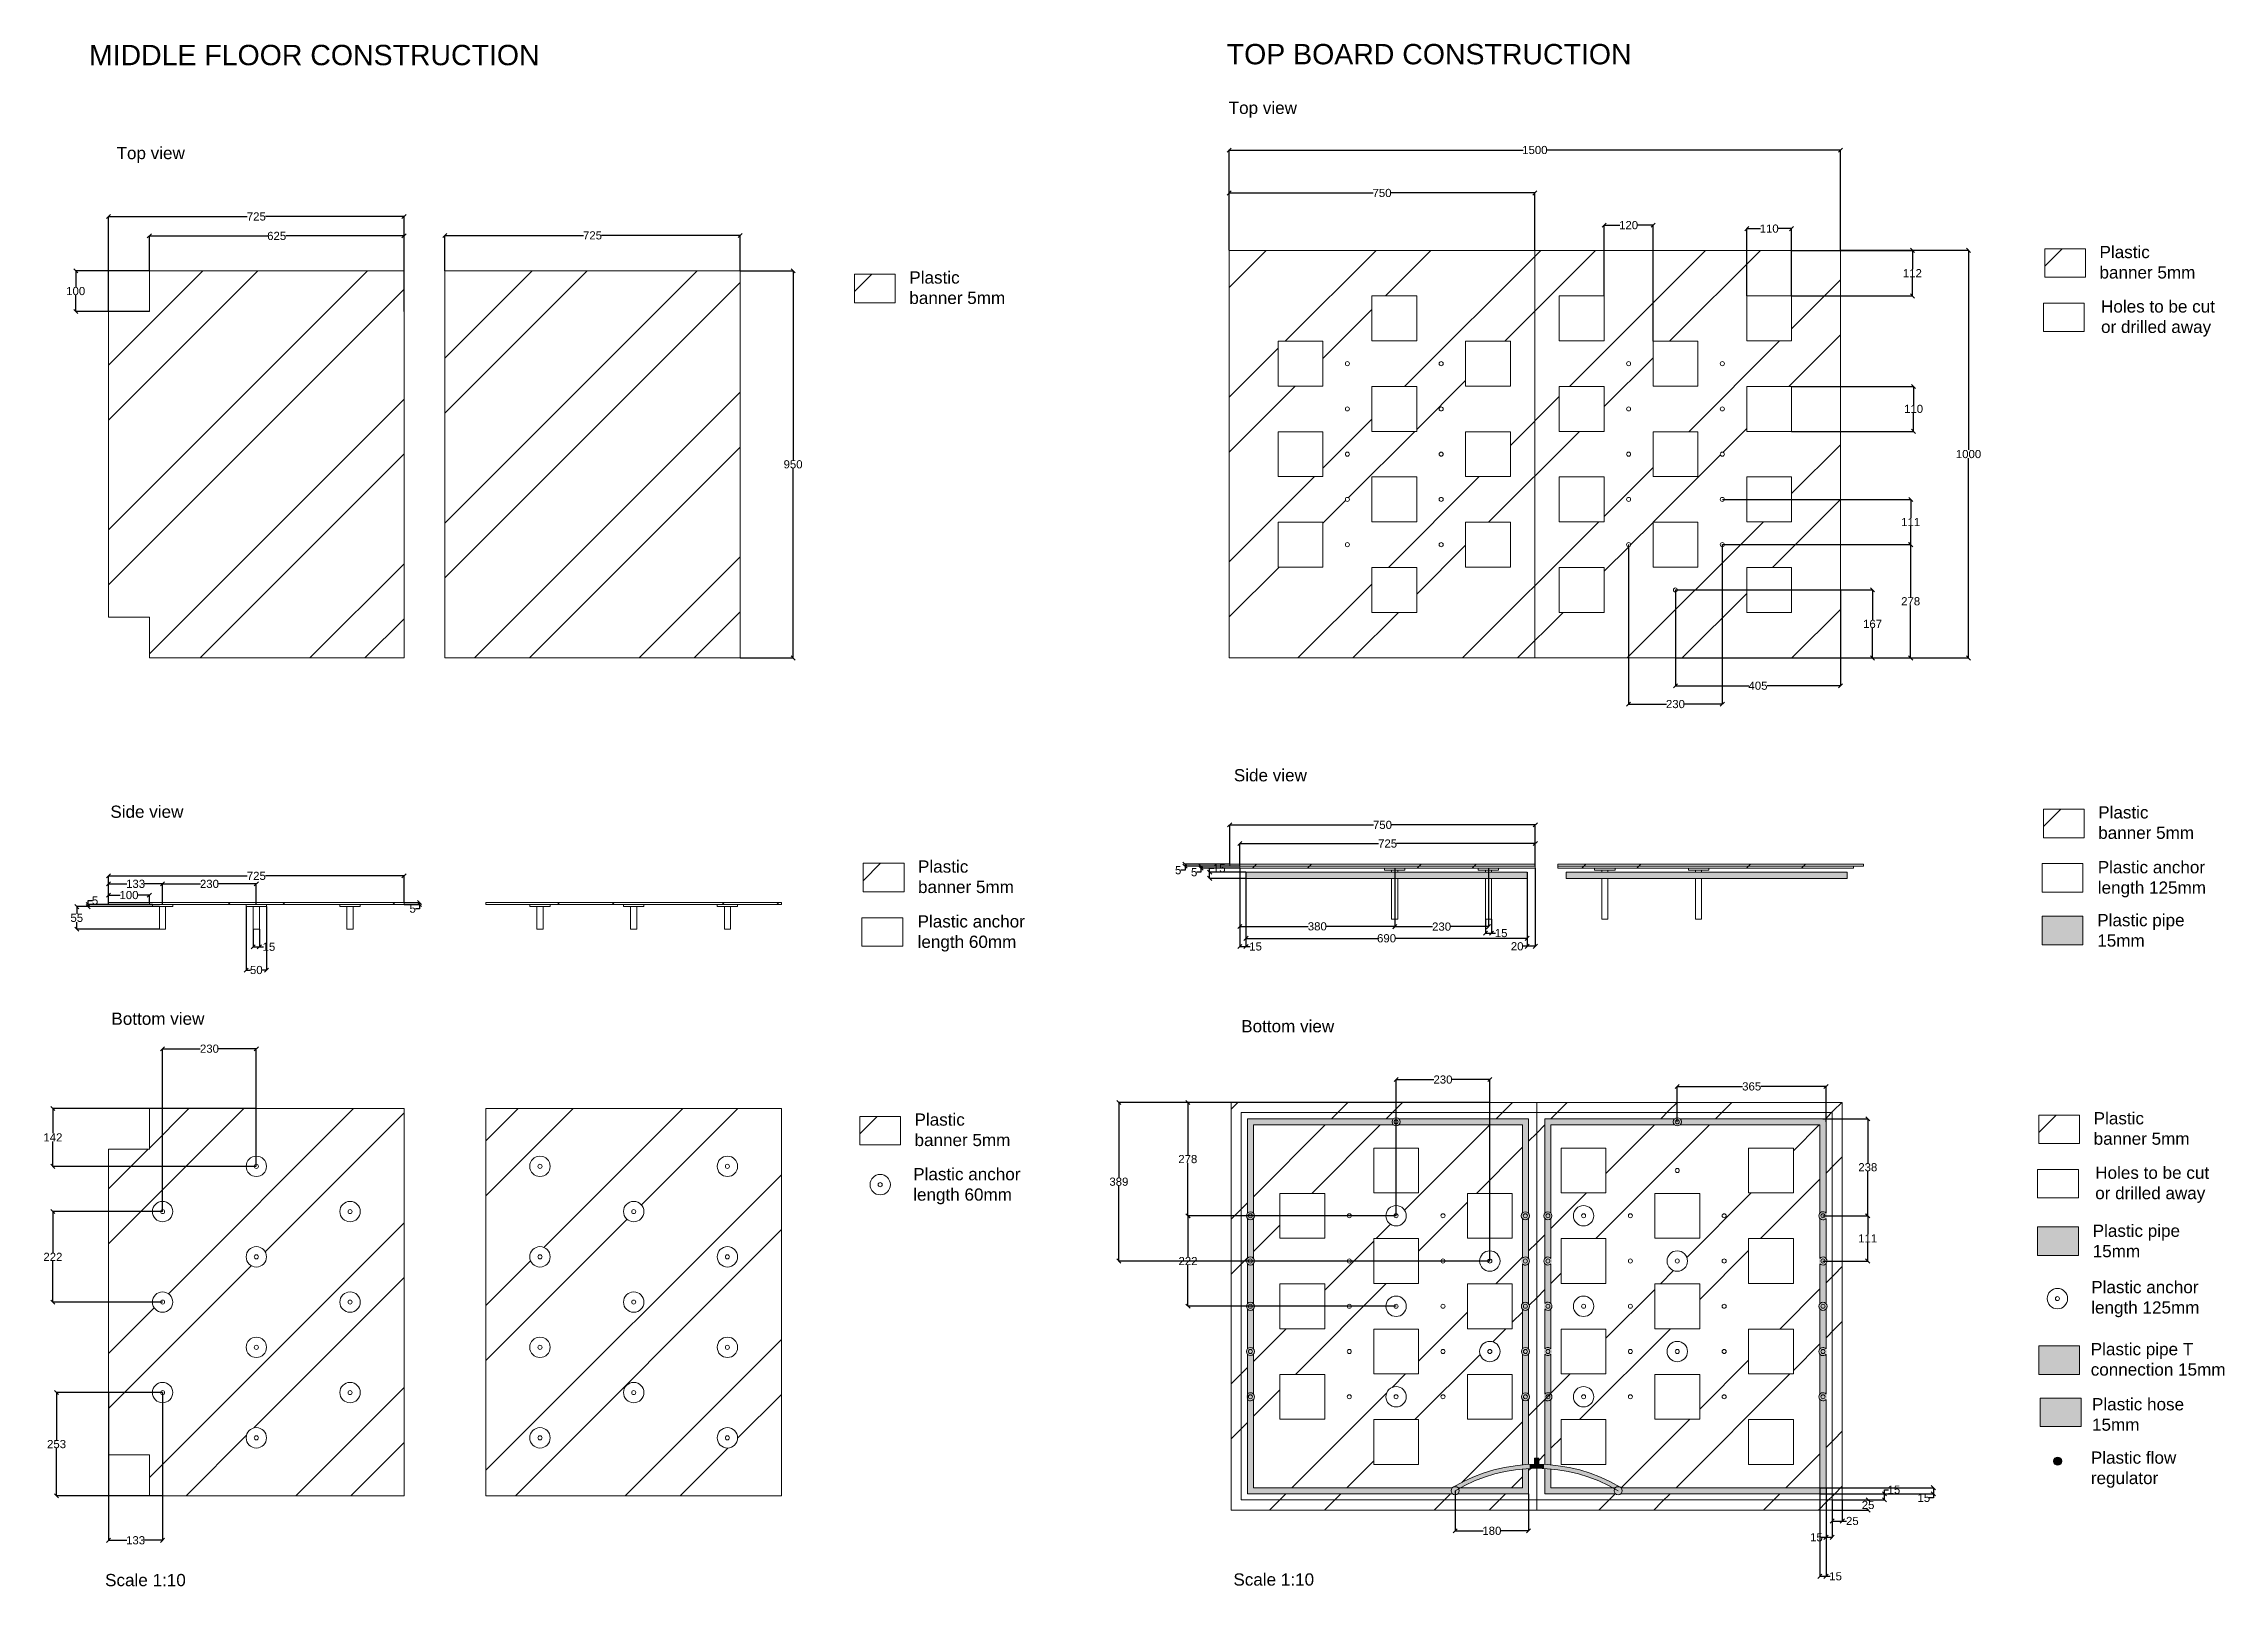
# Model space of a CAD drawing. Header units: millimetres. Extents: x 8463 to 26246, y -5870 to -2063.
# Drawn here: x 14343 to 19694, y -5870 to -2086 of the extents above; entities that cross this region are included whole.
import ezdxf

# ---------------------------------------------------------------- set-up
doc = ezdxf.new("R2010")
doc.units = ezdxf.units.MM
doc.linetypes.add('ACAD_ISO04W100', pattern=[30, 24, -3, 0, -3])
for name, color, linetype in [('hadice', 82, 'Continuous'), ('hladina vody', 5, 'Continuous'), ('koty', 7, 'Continuous'), ('pom', 1, 'Continuous'), ('regulatory', 1, 'Continuous'), ('zapojeni cerpadlo', 5, 'Continuous'), ('řez', 7, 'ACAD_ISO04W100')]:
    doc.layers.add(name, color=color, linetype=linetype)
doc.styles.add('Annotative', font='arial.ttf')
doc.styles.add('Hydroponie', font='arial.ttf', dxfattribs={"height": 30})
doc.dimstyles.new('hydroponie', dxfattribs={"dimtxt": 20, "dimasz": 10, "dimexe": 0.18, "dimexo": 0.0625, "dimgap": 0.09, "dimtad": 0, "dimtih": 1, "dimtoh": 1, "dimdec": 0, "dimzin": 0, "dimdsep": 46, "dimtxsty": 'Annotative', "dimblk": 'OBLIQUE', "dimcen": 0.09, "dimadec": 0, "dimazin": 0, "dimtfac": 1, "dimtdec": 0, "dimtofl": 0, "dimtmove": 0, "dimatfit": 3, "dimfxl": 1, "dimtolj": 1, "dimtzin": 0, "dimarcsym": 0})

msp = doc.modelspace()

# ---------------------------------------------------------------- texts
at = {"lineweight": 20, "attachment_point": 1, "style": 'Hydroponie'}
for s, width, insert, char_height in [('TOP BOARD CONSTRUCTION', 2245.553, (17246.2, -2086.6), 50), ('MIDDLE FLOOR CONSTRUCTION', 1842.039, (14454, -2088.8), 50), ('Plastic pipe T connection 15mm', 410.756, (19366.4, -5273.3), 30), ('Plastic hose 15mm', 278.505, (19369.5, -5408.5), 30), ('Plastic flow regulator', 333.735, (19366.7, -5539.4), 30)]:
    msp.add_mtext_dynamic_manual_height_columns(s, width=width, gutter_width=150, heights=[0], dxfattribs=dict(at, insert=insert, char_height=char_height))
at = {"layer": 'koty', "lineweight": 20, "char_height": 30, "attachment_point": 1, "style": 'Hydroponie'}
for s, width, insert in [('Top view', 506.897, (17250.9, -2228.3)), ('Top view', 506.897, (14521.8, -2339.2)), ('Holes to be cut or drilled away', 310.941, (19391.7, -2715.5)), ('Side view', 490.182, (17263.6, -3865.5)), ('Side view', 490.182, (14506.6, -3955)), ('Plastic anchor length 125mm', 326.047, (19383.7, -4091.1)), ('Plastic anchor length 60mm', 326.047, (16487.6, -4224)), ('Plastic pipe 15mm', 282.707, (19382.4, -4221)), ('Bottom view', 381.914, (14509.2, -4462.7)), ('Bottom view', 381.914, (17281.7, -4481.1)), ('Plastic anchor length 60mm', 326.047, (16476.8, -4844.1)), ('Holes to be cut or drilled away', 310.941, (19377.4, -4840.5)), ('Plastic pipe 15mm', 282.707, (19371.2, -4982.9)), ('Plastic anchor length 125mm', 326.047, (19367.6, -5121.1))]:
    msp.add_mtext_dynamic_manual_height_columns(s, width=width, gutter_width=150, heights=[0], dxfattribs=dict(at, insert=insert))
at = {"layer": 'koty', "lineweight": 50, "char_height": 30, "attachment_point": 1, "style": 'Hydroponie'}
for insert in [(19387.9, -2582), (16467.3, -2644.5), (19384.7, -3956.6), (16488.6, -4089.5), (16480, -4710.2), (19373.6, -4707)]:
    msp.add_mtext_dynamic_manual_height_columns('Plastic banner 5mm', width=264.032, gutter_width=150, heights=[0], dxfattribs=dict(at, insert=insert))
at = {"layer": 'řez', "lineweight": 50, "char_height": 30, "attachment_point": 1, "style": 'Hydroponie'}
for insert in [(14493.7, -5839.8), (17262.5, -5838.4)]:
    msp.add_mtext_dynamic_manual_height_columns('Scale 1:10', width=654.147, gutter_width=150, heights=[0], dxfattribs=dict(at, insert=insert))

# ---------------------------------------------------------------- blocks, each defined once
blk = doc.blocks.new('_Oblique')
at = {"color": 0, "linetype": 'ByBlock', "lineweight": -2}
blk.add_line((-0.5, -0.5), (0.5, 0.5), dxfattribs=at)
blk = doc.blocks.new('*D31')
at = {"color": 0, "lineweight": -2, "transparency": 16777216}
for p, q in [((15327.3, -2642.8), (15327.3, -2556.1)), ((15327.3, -2556.3), (15667.6, -2556.3)), ((16052.3, -2556.3), (15712, -2556.3)), ((16052.3, -2642.8), (16052.3, -2556.1))]:
    blk.add_line(p, q, dxfattribs=at)
at = {"layer": 'Defpoints', "color": 0, "lineweight": 20, "transparency": 16777216}
for p in [(16052.3, -2556.3), (15327.3, -2642.9), (16052.3, -2642.9)]:
    blk.add_point(p, dxfattribs=at)
at = {"color": 0, "lineweight": -2, "transparency": 16777216, "xscale": 10, "yscale": 10, "zscale": 10, "rotation": 180}
blk.add_blockref('_Oblique', (15327.3, -2556.3), dxfattribs=at)
at = {"color": 0, "lineweight": -2, "transparency": 16777216, "xscale": 10, "yscale": 10, "zscale": 10}
blk.add_blockref('_Oblique', (16052.3, -2556.3), dxfattribs=at)
at = {"color": 0, "lineweight": 20, "transparency": 16777216, "insert": (15689.8, -2556.3), "char_height": 20, "attachment_point": 5, "style": 'Annotative'}
blk.add_mtext('\\A1;725', dxfattribs=at)
blk = doc.blocks.new('*D32')
at = {"color": 0, "lineweight": -2, "transparency": 16777216}
for p, q in [((16052.4, -2642.9), (16182.1, -2642.9)), ((16182, -2642.9), (16182, -3107.6)), ((16182, -3592.9), (16182, -3128.2)), ((16052.4, -3592.9), (16182.1, -3592.9))]:
    blk.add_line(p, q, dxfattribs=at)
at = {"layer": 'Defpoints', "color": 0, "lineweight": 20, "transparency": 16777216}
for p in [(16052.3, -2642.9), (16182, -2642.9), (16052.3, -3592.9)]:
    blk.add_point(p, dxfattribs=at)
at = {"color": 0, "lineweight": -2, "transparency": 16777216, "xscale": 10, "yscale": 10, "zscale": 10}
for p, rotation in [((16182, -2642.9), 90), ((16182, -3592.9), 270)]:
    blk.add_blockref('_Oblique', p, dxfattribs=dict(at, rotation=rotation))
at = {"color": 0, "lineweight": 20, "transparency": 16777216, "insert": (16182, -3117.9), "char_height": 20, "attachment_point": 5, "style": 'Annotative'}
blk.add_mtext('\\A1;950', dxfattribs=at)
blk = doc.blocks.new('*D33')
at = {"color": 0, "lineweight": -2, "transparency": 16777216}
for p, q in [((14602.3, -2642.8), (14602.3, -2557.4)), ((14602.3, -2557.6), (14892.5, -2557.6)), ((15227.3, -2557.6), (14937.1, -2557.6)), ((15227.3, -2642.8), (15227.3, -2557.4))]:
    blk.add_line(p, q, dxfattribs=at)
at = {"layer": 'Defpoints', "color": 0, "lineweight": 20, "transparency": 16777216}
for p in [(14602.3, -2557.6), (14602.3, -2642.9), (15227.3, -2642.9)]:
    blk.add_point(p, dxfattribs=at)
at = {"color": 0, "lineweight": -2, "transparency": 16777216, "xscale": 10, "yscale": 10, "zscale": 10, "rotation": 180}
blk.add_blockref('_Oblique', (14602.3, -2557.6), dxfattribs=at)
at = {"color": 0, "lineweight": -2, "transparency": 16777216, "xscale": 10, "yscale": 10, "zscale": 10}
blk.add_blockref('_Oblique', (15227.3, -2557.6), dxfattribs=at)
at = {"color": 0, "lineweight": 20, "transparency": 16777216, "insert": (14914.8, -2557.6), "char_height": 20, "attachment_point": 5, "style": 'Annotative'}
blk.add_mtext('\\A1;625', dxfattribs=at)
blk = doc.blocks.new('*D34')
at = {"color": 0, "lineweight": -2, "transparency": 16777216}
for p, q in [((14602.2, -2642.9), (14421.4, -2642.9)), ((14421.6, -2642.9), (14421.6, -2682.6)), ((14421.6, -2742.9), (14421.6, -2703.2)), ((14602.2, -2742.9), (14421.4, -2742.9))]:
    blk.add_line(p, q, dxfattribs=at)
at = {"layer": 'Defpoints', "color": 0, "lineweight": 20, "transparency": 16777216}
for p in [(14602.3, -2642.9), (14421.6, -2742.9), (14602.3, -2742.9)]:
    blk.add_point(p, dxfattribs=at)
at = {"color": 0, "lineweight": -2, "transparency": 16777216, "xscale": 10, "yscale": 10, "zscale": 10}
for p, rotation in [((14421.6, -2642.9), 90), ((14421.6, -2742.9), 270)]:
    blk.add_blockref('_Oblique', p, dxfattribs=dict(at, rotation=rotation))
at = {"color": 0, "lineweight": 20, "transparency": 16777216, "insert": (14421.6, -2692.9), "char_height": 20, "attachment_point": 5, "style": 'Annotative'}
blk.add_mtext('\\A1;100', dxfattribs=at)
blk = doc.blocks.new('*D35')
at = {"color": 0, "lineweight": -2, "transparency": 16777216}
for p, q in [((14502.3, -2742.8), (14502.3, -2509.7)), ((14502.3, -2509.9), (14842.6, -2509.9)), ((15227.3, -2509.9), (14887, -2509.9)), ((15227.3, -2742.8), (15227.3, -2509.7))]:
    blk.add_line(p, q, dxfattribs=at)
at = {"layer": 'Defpoints', "color": 0, "lineweight": 20, "transparency": 16777216}
for p in [(15227.3, -2509.9), (14502.3, -2742.9), (15227.3, -2742.9)]:
    blk.add_point(p, dxfattribs=at)
at = {"color": 0, "lineweight": -2, "transparency": 16777216, "xscale": 10, "yscale": 10, "zscale": 10, "rotation": 180}
blk.add_blockref('_Oblique', (14502.3, -2509.9), dxfattribs=at)
at = {"color": 0, "lineweight": -2, "transparency": 16777216, "xscale": 10, "yscale": 10, "zscale": 10}
blk.add_blockref('_Oblique', (15227.3, -2509.9), dxfattribs=at)
at = {"color": 0, "lineweight": 20, "transparency": 16777216, "insert": (14864.8, -2509.9), "char_height": 20, "attachment_point": 5, "style": 'Annotative'}
blk.add_mtext('\\A1;725', dxfattribs=at)
blk = doc.blocks.new('*D38')
at = {"color": 0, "lineweight": -2, "transparency": 16777216}
for p, q in [((14502.3, -4192.8), (14502.3, -4174.3)), ((14502.3, -4174.5), (14531.1, -4174.5)), ((14602.3, -4174.5), (14573.5, -4174.5)), ((14602.3, -4192.8), (14602.3, -4174.3))]:
    blk.add_line(p, q, dxfattribs=at)
at = {"layer": 'Defpoints', "color": 0, "lineweight": 20, "transparency": 16777216}
for p in [(14502.3, -4192.9), (14602.3, -4174.5), (14602.3, -4192.9)]:
    blk.add_point(p, dxfattribs=at)
at = {"color": 0, "lineweight": -2, "transparency": 16777216, "xscale": 10, "yscale": 10, "zscale": 10, "rotation": 180}
blk.add_blockref('_Oblique', (14502.3, -4174.5), dxfattribs=at)
at = {"color": 0, "lineweight": -2, "transparency": 16777216, "xscale": 10, "yscale": 10, "zscale": 10}
blk.add_blockref('_Oblique', (14602.3, -4174.5), dxfattribs=at)
at = {"color": 0, "lineweight": 20, "transparency": 16777216, "insert": (14552.3, -4174.5), "char_height": 20, "attachment_point": 5, "style": 'Annotative'}
blk.add_mtext('\\A1;100', dxfattribs=at)
blk = doc.blocks.new('*D39')
at = {"color": 0, "lineweight": -2, "transparency": 16777216}
for p, q in [((14502.3, -4192.7), (14502.3, -4127.2)), ((14502.3, -4127.4), (14842.6, -4127.4)), ((15227.3, -4127.4), (14887, -4127.4)), ((15227.3, -4192.7), (15227.3, -4127.2))]:
    blk.add_line(p, q, dxfattribs=at)
at = {"layer": 'Defpoints', "color": 0, "lineweight": 20, "transparency": 16777216}
for p in [(15227.3, -4127.4), (14502.3, -4192.8), (15227.3, -4192.8)]:
    blk.add_point(p, dxfattribs=at)
at = {"color": 0, "lineweight": -2, "transparency": 16777216, "xscale": 10, "yscale": 10, "zscale": 10, "rotation": 180}
blk.add_blockref('_Oblique', (14502.3, -4127.4), dxfattribs=at)
at = {"color": 0, "lineweight": -2, "transparency": 16777216, "xscale": 10, "yscale": 10, "zscale": 10}
blk.add_blockref('_Oblique', (15227.3, -4127.4), dxfattribs=at)
at = {"color": 0, "lineweight": 20, "transparency": 16777216, "insert": (14864.8, -4127.4), "char_height": 20, "attachment_point": 5, "style": 'Annotative'}
blk.add_mtext('\\A1;725', dxfattribs=at)
blk = doc.blocks.new('*D40')
at = {"color": 0, "lineweight": -2, "transparency": 16777216}
for p, q in [((15227.4, -4192.7), (15265.3, -4192.7)), ((15227.4, -4197.9), (15265.3, -4197.9)), ((15265.1, -4207.9), (15255.1, -4207.9)), ((15265.1, -4192.7), (15265.1, -4197.9)), ((15265.1, -4197.9), (15265.1, -4207.9))]:
    blk.add_line(p, q, dxfattribs=at)
at = {"layer": 'Defpoints', "color": 0, "lineweight": 20, "transparency": 16777216}
for p in [(15227.3, -4192.7), (15227.3, -4197.9), (15265.1, -4197.9)]:
    blk.add_point(p, dxfattribs=at)
at = {"color": 0, "lineweight": -2, "transparency": 16777216, "xscale": 10, "yscale": 10, "zscale": 10}
for p, rotation in [((15265.1, -4192.7), 90), ((15265.1, -4197.9), 270)]:
    blk.add_blockref('_Oblique', p, dxfattribs=dict(at, rotation=rotation))
at = {"color": 0, "lineweight": 20, "transparency": 16777216, "insert": (15248.4, -4207.9), "char_height": 20, "attachment_point": 5, "style": 'Annotative'}
blk.add_mtext('\\A1;5', dxfattribs=at)
blk = doc.blocks.new('*D41')
at = {"color": 0, "lineweight": -2, "transparency": 16777216}
for p, q in [((14839.8, -4202.9), (14839.8, -4358.5)), ((14889.8, -4202.9), (14889.8, -4358.5)), ((14839.8, -4358.4), (14850.4, -4358.4)), ((14889.8, -4358.4), (14879.2, -4358.4))]:
    blk.add_line(p, q, dxfattribs=at)
at = {"layer": 'Defpoints', "color": 0, "lineweight": 20, "transparency": 16777216}
for p in [(14839.8, -4202.9), (14889.8, -4202.9), (14889.8, -4358.4)]:
    blk.add_point(p, dxfattribs=at)
at = {"color": 0, "lineweight": -2, "transparency": 16777216, "xscale": 10, "yscale": 10, "zscale": 10, "rotation": 180}
blk.add_blockref('_Oblique', (14839.8, -4358.4), dxfattribs=at)
at = {"color": 0, "lineweight": -2, "transparency": 16777216, "xscale": 10, "yscale": 10, "zscale": 10}
blk.add_blockref('_Oblique', (14889.8, -4358.4), dxfattribs=at)
at = {"color": 0, "lineweight": 20, "transparency": 16777216, "insert": (14864.8, -4358.4), "char_height": 20, "attachment_point": 5, "style": 'Annotative'}
blk.add_mtext('\\A1;50', dxfattribs=at)
blk = doc.blocks.new('*D42')
at = {"color": 0, "lineweight": -2, "transparency": 16777216}
for p, q in [((14857.3, -4257.9), (14857.3, -4301.5)), ((14872.3, -4257.9), (14872.3, -4301.5)), ((14857.3, -4301.3), (14872.3, -4301.3)), ((14872.3, -4301.3), (14882.3, -4301.3))]:
    blk.add_line(p, q, dxfattribs=at)
at = {"layer": 'Defpoints', "color": 0, "lineweight": 20, "transparency": 16777216}
for p in [(14857.3, -4257.9), (14872.3, -4257.9), (14872.3, -4301.3)]:
    blk.add_point(p, dxfattribs=at)
at = {"color": 0, "lineweight": -2, "transparency": 16777216, "xscale": 10, "yscale": 10, "zscale": 10, "rotation": 180}
blk.add_blockref('_Oblique', (14857.3, -4301.3), dxfattribs=at)
at = {"color": 0, "lineweight": -2, "transparency": 16777216, "xscale": 10, "yscale": 10, "zscale": 10}
blk.add_blockref('_Oblique', (14872.3, -4301.3), dxfattribs=at)
at = {"color": 0, "lineweight": 20, "transparency": 16777216, "insert": (14895.8, -4301.3), "char_height": 20, "attachment_point": 5, "style": 'Annotative'}
blk.add_mtext('\\A1;15', dxfattribs=at)
blk = doc.blocks.new('*D43')
at = {"color": 0, "lineweight": -2, "transparency": 16777216}
for p, q in [((14627.2, -4202.9), (14424.1, -4202.9)), ((14424.2, -4202.9), (14424.2, -4220.1)), ((14627.2, -4257.9), (14424.1, -4257.9)), ((14424.2, -4257.9), (14424.2, -4240.6))]:
    blk.add_line(p, q, dxfattribs=at)
at = {"layer": 'Defpoints', "color": 0, "lineweight": 20, "transparency": 16777216}
for p in [(14424.2, -4202.9), (14627.3, -4202.9), (14627.3, -4257.9)]:
    blk.add_point(p, dxfattribs=at)
at = {"color": 0, "lineweight": -2, "transparency": 16777216, "xscale": 10, "yscale": 10, "zscale": 10}
for p, rotation in [((14424.2, -4202.9), 90), ((14424.2, -4257.9), 270)]:
    blk.add_blockref('_Oblique', p, dxfattribs=dict(at, rotation=rotation))
at = {"color": 0, "lineweight": 20, "transparency": 16777216, "insert": (14424.2, -4230.4), "char_height": 20, "attachment_point": 5, "style": 'Annotative'}
blk.add_mtext('\\A1;55', dxfattribs=at)
blk = doc.blocks.new('*D44')
at = {"color": 0, "lineweight": -2, "transparency": 16777216}
for p, q in [((14609.7, -4197.9), (14452.2, -4197.9)), ((14609.7, -4202.9), (14452.2, -4202.9)), ((14452.4, -4197.9), (14452.4, -4187.9)), ((14452.4, -4187.9), (14462.4, -4187.9)), ((14452.4, -4202.9), (14452.4, -4197.9))]:
    blk.add_line(p, q, dxfattribs=at)
at = {"layer": 'Defpoints', "color": 0, "lineweight": 20, "transparency": 16777216}
for p in [(14452.4, -4197.9), (14609.8, -4197.9), (14609.8, -4202.9)]:
    blk.add_point(p, dxfattribs=at)
at = {"color": 0, "lineweight": -2, "transparency": 16777216, "xscale": 10, "yscale": 10, "zscale": 10}
for p, rotation in [((14452.4, -4197.9), 90), ((14452.4, -4202.9), 270)]:
    blk.add_blockref('_Oblique', p, dxfattribs=dict(at, rotation=rotation))
at = {"color": 0, "lineweight": 20, "transparency": 16777216, "insert": (14469.1, -4187.9), "char_height": 20, "attachment_point": 5, "style": 'Annotative'}
blk.add_mtext('\\A1;5', dxfattribs=at)
blk = doc.blocks.new('*D45')
at = {"color": 0, "lineweight": -2, "transparency": 16777216}
for p, q in [((14502.3, -4197.8), (14502.3, -4146.9)), ((14502.3, -4147), (14547.3, -4147)), ((14634.8, -4147), (14589.8, -4147)), ((14634.8, -4197.8), (14634.8, -4146.9))]:
    blk.add_line(p, q, dxfattribs=at)
at = {"layer": 'Defpoints', "color": 0, "lineweight": 20, "transparency": 16777216}
for p in [(14634.8, -4147), (14502.3, -4197.9), (14634.8, -4197.9)]:
    blk.add_point(p, dxfattribs=at)
at = {"color": 0, "lineweight": -2, "transparency": 16777216, "xscale": 10, "yscale": 10, "zscale": 10, "rotation": 180}
blk.add_blockref('_Oblique', (14502.3, -4147), dxfattribs=at)
at = {"color": 0, "lineweight": -2, "transparency": 16777216, "xscale": 10, "yscale": 10, "zscale": 10}
blk.add_blockref('_Oblique', (14634.8, -4147), dxfattribs=at)
at = {"color": 0, "lineweight": 20, "transparency": 16777216, "insert": (14568.5, -4147), "char_height": 20, "attachment_point": 5, "style": 'Annotative'}
blk.add_mtext('\\A1;133', dxfattribs=at)
blk = doc.blocks.new('*D46')
at = {"color": 0, "lineweight": -2, "transparency": 16777216}
for p, q in [((14634.8, -4197.7), (14634.8, -4146.9)), ((14634.8, -4147.1), (14727.5, -4147.1)), ((14864.8, -4147.1), (14772.1, -4147.1)), ((14864.8, -4197.8), (14864.8, -4146.9))]:
    blk.add_line(p, q, dxfattribs=at)
at = {"layer": 'Defpoints', "color": 0, "lineweight": 20, "transparency": 16777216}
for p in [(14864.8, -4147.1), (14634.8, -4197.8), (14864.8, -4197.9)]:
    blk.add_point(p, dxfattribs=at)
at = {"color": 0, "lineweight": -2, "transparency": 16777216, "xscale": 10, "yscale": 10, "zscale": 10, "rotation": 180}
blk.add_blockref('_Oblique', (14634.8, -4147.1), dxfattribs=at)
at = {"color": 0, "lineweight": -2, "transparency": 16777216, "xscale": 10, "yscale": 10, "zscale": 10}
blk.add_blockref('_Oblique', (14864.8, -4147.1), dxfattribs=at)
at = {"color": 0, "lineweight": 20, "transparency": 16777216, "insert": (14749.8, -4147.1), "char_height": 20, "attachment_point": 5, "style": 'Annotative'}
blk.add_mtext('\\A1;230', dxfattribs=at)
blk = doc.blocks.new('*D47')
at = {"color": 0, "lineweight": -2, "transparency": 16777216}
for p, q in [((14634.7, -4950.9), (14365.5, -4950.9)), ((14365.6, -4950.9), (14365.6, -5051.7)), ((14365.6, -5172.9), (14365.6, -5072)), ((14634.7, -5172.9), (14365.5, -5172.9))]:
    blk.add_line(p, q, dxfattribs=at)
at = {"layer": 'Defpoints', "color": 0, "lineweight": 20, "transparency": 16777216}
for p in [(14634.8, -4950.9), (14365.6, -5172.9), (14634.8, -5172.9)]:
    blk.add_point(p, dxfattribs=at)
at = {"color": 0, "lineweight": -2, "transparency": 16777216, "xscale": 10, "yscale": 10, "zscale": 10}
for p, rotation in [((14365.6, -4950.9), 90), ((14365.6, -5172.9), 270)]:
    blk.add_blockref('_Oblique', p, dxfattribs=dict(at, rotation=rotation))
at = {"color": 0, "lineweight": 20, "transparency": 16777216, "insert": (14365.6, -5061.9), "char_height": 20, "attachment_point": 5, "style": 'Annotative'}
blk.add_mtext('\\A1;222', dxfattribs=at)
blk = doc.blocks.new('*D48')
at = {"color": 0, "lineweight": -2, "transparency": 16777216}
for p, q in [((14634.7, -4950.8), (14634.7, -4551.3)), ((14634.7, -4551.4), (14727.4, -4551.4)), ((14864.8, -4551.4), (14772.1, -4551.4)), ((14864.8, -4839.8), (14864.8, -4551.3))]:
    blk.add_line(p, q, dxfattribs=at)
at = {"layer": 'Defpoints', "color": 0, "lineweight": 20, "transparency": 16777216}
for p in [(14864.8, -4551.4), (14864.8, -4839.9), (14634.7, -4950.9)]:
    blk.add_point(p, dxfattribs=at)
at = {"color": 0, "lineweight": -2, "transparency": 16777216, "xscale": 10, "yscale": 10, "zscale": 10, "rotation": 180}
blk.add_blockref('_Oblique', (14634.7, -4551.4), dxfattribs=at)
at = {"color": 0, "lineweight": -2, "transparency": 16777216, "xscale": 10, "yscale": 10, "zscale": 10}
blk.add_blockref('_Oblique', (14864.8, -4551.4), dxfattribs=at)
at = {"color": 0, "lineweight": 20, "transparency": 16777216, "insert": (14749.8, -4551.4), "char_height": 20, "attachment_point": 5, "style": 'Annotative'}
blk.add_mtext('\\A1;230', dxfattribs=at)
blk = doc.blocks.new('*D49')
at = {"color": 0, "lineweight": -2, "transparency": 16777216}
for p, q in [((14502.3, -5394.9), (14502.3, -5757.5)), ((14634.8, -5394.9), (14634.8, -5757.5)), ((14502.3, -5757.3), (14547.3, -5757.3)), ((14634.8, -5757.3), (14589.8, -5757.3))]:
    blk.add_line(p, q, dxfattribs=at)
at = {"layer": 'Defpoints', "color": 0, "lineweight": 20, "transparency": 16777216}
for p in [(14502.3, -5394.9), (14634.8, -5394.9), (14502.3, -5757.3)]:
    blk.add_point(p, dxfattribs=at)
at = {"color": 0, "lineweight": -2, "transparency": 16777216, "xscale": 10, "yscale": 10, "zscale": 10, "rotation": 180}
blk.add_blockref('_Oblique', (14502.3, -5757.3), dxfattribs=at)
at = {"color": 0, "lineweight": -2, "transparency": 16777216, "xscale": 10, "yscale": 10, "zscale": 10}
blk.add_blockref('_Oblique', (14634.8, -5757.3), dxfattribs=at)
at = {"color": 0, "lineweight": 20, "transparency": 16777216, "insert": (14568.5, -5757.3), "char_height": 20, "attachment_point": 5, "style": 'Annotative'}
blk.add_mtext('\\A1;133', dxfattribs=at)
blk = doc.blocks.new('*D50')
at = {"color": 0, "lineweight": -2, "transparency": 16777216}
for p, q in [((14634.7, -5394.9), (14374.4, -5394.9)), ((14374.6, -5394.9), (14374.6, -5511.1)), ((14374.6, -5647.9), (14374.6, -5531.7)), ((14634.7, -5647.9), (14374.4, -5647.9))]:
    blk.add_line(p, q, dxfattribs=at)
at = {"layer": 'Defpoints', "color": 0, "lineweight": 20, "transparency": 16777216}
for p in [(14634.8, -5394.9), (14374.6, -5647.9), (14634.8, -5647.9)]:
    blk.add_point(p, dxfattribs=at)
at = {"color": 0, "lineweight": -2, "transparency": 16777216, "xscale": 10, "yscale": 10, "zscale": 10}
for p, rotation in [((14374.6, -5394.9), 90), ((14374.6, -5647.9), 270)]:
    blk.add_blockref('_Oblique', p, dxfattribs=dict(at, rotation=rotation))
at = {"color": 0, "lineweight": 20, "transparency": 16777216, "insert": (14374.6, -5521.4), "char_height": 20, "attachment_point": 5, "style": 'Annotative'}
blk.add_mtext('\\A1;253', dxfattribs=at)
blk = doc.blocks.new('*D51')
at = {"color": 0, "lineweight": -2, "transparency": 16777216}
for p, q in [((14864.7, -4697.9), (14365.4, -4697.9)), ((14365.6, -4697.9), (14365.6, -4758.7)), ((14365.6, -4839.9), (14365.6, -4779)), ((14864.7, -4839.9), (14365.4, -4839.9))]:
    blk.add_line(p, q, dxfattribs=at)
at = {"layer": 'Defpoints', "color": 0, "lineweight": 20, "transparency": 16777216}
for p in [(14864.8, -4697.9), (14365.6, -4839.9), (14864.8, -4839.9)]:
    blk.add_point(p, dxfattribs=at)
at = {"color": 0, "lineweight": -2, "transparency": 16777216, "xscale": 10, "yscale": 10, "zscale": 10}
for p, rotation in [((14365.6, -4697.9), 90), ((14365.6, -4839.9), 270)]:
    blk.add_blockref('_Oblique', p, dxfattribs=dict(at, rotation=rotation))
at = {"color": 0, "lineweight": 20, "transparency": 16777216, "insert": (14365.6, -4768.9), "char_height": 20, "attachment_point": 5, "style": 'Annotative'}
blk.add_mtext('\\A1;142', dxfattribs=at)
blk = doc.blocks.new('*D52')
at = {"color": 0, "lineweight": -2, "transparency": 16777216}
for p, q in [((17252.3, -2592.8), (17252.3, -2452)), ((17252.3, -2452.2), (17605.2, -2452.2)), ((18002.3, -2452.2), (17649.4, -2452.2)), ((18002.3, -2592.8), (18002.3, -2452))]:
    blk.add_line(p, q, dxfattribs=at)
at = {"layer": 'Defpoints', "color": 0, "lineweight": 20, "transparency": 16777216}
for p in [(18002.3, -2452.2), (17252.3, -2592.9), (18002.3, -2592.9)]:
    blk.add_point(p, dxfattribs=at)
at = {"color": 0, "lineweight": -2, "transparency": 16777216, "xscale": 10, "yscale": 10, "zscale": 10, "rotation": 180}
blk.add_blockref('_Oblique', (17252.3, -2452.2), dxfattribs=at)
at = {"color": 0, "lineweight": -2, "transparency": 16777216, "xscale": 10, "yscale": 10, "zscale": 10}
blk.add_blockref('_Oblique', (18002.3, -2452.2), dxfattribs=at)
at = {"color": 0, "lineweight": 20, "transparency": 16777216, "insert": (17627.3, -2452.2), "char_height": 20, "attachment_point": 5, "style": 'Annotative'}
blk.add_mtext('\\A1;750', dxfattribs=at)
blk = doc.blocks.new('*D53')
at = {"color": 0, "lineweight": -2, "transparency": 16777216}
for p, q in [((17252.3, -2592.7), (17252.3, -2346.7)), ((17252.3, -2346.9), (17973.3, -2346.9)), ((18752.3, -2346.9), (18031.3, -2346.9)), ((18752.3, -2592.8), (18752.3, -2346.7))]:
    blk.add_line(p, q, dxfattribs=at)
at = {"layer": 'Defpoints', "color": 0, "lineweight": 20, "transparency": 16777216}
for p in [(18752.3, -2346.9), (17252.3, -2592.8), (18752.3, -2592.9)]:
    blk.add_point(p, dxfattribs=at)
at = {"color": 0, "lineweight": -2, "transparency": 16777216, "xscale": 10, "yscale": 10, "zscale": 10, "rotation": 180}
blk.add_blockref('_Oblique', (17252.3, -2346.9), dxfattribs=at)
at = {"color": 0, "lineweight": -2, "transparency": 16777216, "xscale": 10, "yscale": 10, "zscale": 10}
blk.add_blockref('_Oblique', (18752.3, -2346.9), dxfattribs=at)
at = {"color": 0, "lineweight": 20, "transparency": 16777216, "insert": (18002.3, -2346.9), "char_height": 20, "attachment_point": 5, "style": 'Annotative'}
blk.add_mtext('\\A1;1500', dxfattribs=at)
blk = doc.blocks.new('*D54')
at = {"color": 0, "lineweight": -2, "transparency": 16777216}
for p, q in [((18752.4, -2592.8), (19066.7, -2592.8)), ((19066.5, -2592.8), (19066.5, -3082.5)), ((19066.5, -3592.9), (19066.5, -3103.1)), ((18752.4, -3592.9), (19066.7, -3592.9))]:
    blk.add_line(p, q, dxfattribs=at)
at = {"layer": 'Defpoints', "color": 0, "lineweight": 20, "transparency": 16777216}
for p in [(18752.3, -2592.8), (18752.3, -3592.9), (19066.5, -3592.9)]:
    blk.add_point(p, dxfattribs=at)
at = {"color": 0, "lineweight": -2, "transparency": 16777216, "xscale": 10, "yscale": 10, "zscale": 10}
for p, rotation in [((19066.5, -2592.8), 90), ((19066.5, -3592.9), 270)]:
    blk.add_blockref('_Oblique', p, dxfattribs=dict(at, rotation=rotation))
at = {"color": 0, "lineweight": 20, "transparency": 16777216, "insert": (19066.5, -3092.8), "char_height": 20, "attachment_point": 5, "style": 'Annotative'}
blk.add_mtext('\\A1;1000', dxfattribs=at)
blk = doc.blocks.new('*D55')
at = {"color": 0, "lineweight": -2, "transparency": 16777216}
for p, q in [((18632.4, -2592.9), (18929, -2592.9)), ((18928.8, -2592.9), (18928.8, -2638.7)), ((18928.8, -2704.9), (18928.8, -2659)), ((18632.4, -2704.9), (18929, -2704.9))]:
    blk.add_line(p, q, dxfattribs=at)
at = {"layer": 'Defpoints', "color": 0, "lineweight": 20, "transparency": 16777216}
for p in [(18632.3, -2592.9), (18928.8, -2592.9), (18632.3, -2704.9)]:
    blk.add_point(p, dxfattribs=at)
at = {"color": 0, "lineweight": -2, "transparency": 16777216, "xscale": 10, "yscale": 10, "zscale": 10}
for p, rotation in [((18928.8, -2592.9), 90), ((18928.8, -2704.9), 270)]:
    blk.add_blockref('_Oblique', p, dxfattribs=dict(at, rotation=rotation))
at = {"color": 0, "lineweight": 20, "transparency": 16777216, "insert": (18928.8, -2648.9), "char_height": 20, "attachment_point": 5, "style": 'Annotative'}
blk.add_mtext('\\A1;112', dxfattribs=at)
blk = doc.blocks.new('*D56')
at = {"color": 0, "lineweight": -2, "transparency": 16777216}
for p, q in [((18632.4, -2926.9), (18931.8, -2926.9)), ((18931.6, -2926.9), (18931.6, -2971.6)), ((18931.6, -3036.9), (18931.6, -2992.2)), ((18632.4, -3036.9), (18931.8, -3036.9))]:
    blk.add_line(p, q, dxfattribs=at)
at = {"layer": 'Defpoints', "color": 0, "lineweight": 20, "transparency": 16777216}
for p in [(18632.3, -2926.9), (18931.6, -2926.9), (18632.3, -3036.9)]:
    blk.add_point(p, dxfattribs=at)
at = {"color": 0, "lineweight": -2, "transparency": 16777216, "xscale": 10, "yscale": 10, "zscale": 10}
for p, rotation in [((18931.6, -2926.9), 90), ((18931.6, -3036.9), 270)]:
    blk.add_blockref('_Oblique', p, dxfattribs=dict(at, rotation=rotation))
at = {"color": 0, "lineweight": 20, "transparency": 16777216, "insert": (18931.6, -2981.9), "char_height": 20, "attachment_point": 5, "style": 'Annotative'}
blk.add_mtext('\\A1;110', dxfattribs=at)
blk = doc.blocks.new('*D57')
at = {"color": 0, "lineweight": -2, "transparency": 16777216}
for p, q in [((18522.3, -2704.8), (18522.3, -2539.6)), ((18522.3, -2539.7), (18556.1, -2539.7)), ((18632.3, -2539.7), (18598.5, -2539.7)), ((18632.3, -2704.8), (18632.3, -2539.6))]:
    blk.add_line(p, q, dxfattribs=at)
at = {"layer": 'Defpoints', "color": 0, "lineweight": 20, "transparency": 16777216}
for p in [(18632.3, -2539.7), (18522.3, -2704.9), (18632.3, -2704.9)]:
    blk.add_point(p, dxfattribs=at)
at = {"color": 0, "lineweight": -2, "transparency": 16777216, "xscale": 10, "yscale": 10, "zscale": 10, "rotation": 180}
blk.add_blockref('_Oblique', (18522.3, -2539.7), dxfattribs=at)
at = {"color": 0, "lineweight": -2, "transparency": 16777216, "xscale": 10, "yscale": 10, "zscale": 10}
blk.add_blockref('_Oblique', (18632.3, -2539.7), dxfattribs=at)
at = {"color": 0, "lineweight": 20, "transparency": 16777216, "insert": (18577.3, -2539.7), "char_height": 20, "attachment_point": 5, "style": 'Annotative'}
blk.add_mtext('\\A1;110', dxfattribs=at)
blk = doc.blocks.new('*D58')
at = {"color": 0, "lineweight": -2, "transparency": 16777216}
for p, q in [((18172.3, -2704.8), (18172.3, -2531)), ((18172.3, -2531.2), (18211.1, -2531.2)), ((18292.3, -2531.2), (18253.5, -2531.2)), ((18292.3, -2815.8), (18292.3, -2531))]:
    blk.add_line(p, q, dxfattribs=at)
at = {"layer": 'Defpoints', "color": 0, "lineweight": 20, "transparency": 16777216}
for p in [(18172.3, -2531.2), (18172.3, -2704.9), (18292.3, -2815.9)]:
    blk.add_point(p, dxfattribs=at)
at = {"color": 0, "lineweight": -2, "transparency": 16777216, "xscale": 10, "yscale": 10, "zscale": 10, "rotation": 180}
blk.add_blockref('_Oblique', (18172.3, -2531.2), dxfattribs=at)
at = {"color": 0, "lineweight": -2, "transparency": 16777216, "xscale": 10, "yscale": 10, "zscale": 10}
blk.add_blockref('_Oblique', (18292.3, -2531.2), dxfattribs=at)
at = {"color": 0, "lineweight": 20, "transparency": 16777216, "insert": (18232.3, -2531.2), "char_height": 20, "attachment_point": 5, "style": 'Annotative'}
blk.add_mtext('\\A1;120', dxfattribs=at)
blk = doc.blocks.new('*D59')
at = {"color": 0, "lineweight": -2, "transparency": 16777216}
for p, q in [((18232.3, -3314.9), (18232.3, -3706.1)), ((18462.3, -3314.9), (18462.3, -3706.1)), ((18232.3, -3706), (18325, -3706)), ((18462.3, -3706), (18369.6, -3706))]:
    blk.add_line(p, q, dxfattribs=at)
at = {"layer": 'Defpoints', "color": 0, "lineweight": 20, "transparency": 16777216}
for p in [(18232.3, -3314.9), (18462.3, -3314.9), (18462.3, -3706)]:
    blk.add_point(p, dxfattribs=at)
at = {"color": 0, "lineweight": -2, "transparency": 16777216, "xscale": 10, "yscale": 10, "zscale": 10, "rotation": 180}
blk.add_blockref('_Oblique', (18232.3, -3706), dxfattribs=at)
at = {"color": 0, "lineweight": -2, "transparency": 16777216, "xscale": 10, "yscale": 10, "zscale": 10}
blk.add_blockref('_Oblique', (18462.3, -3706), dxfattribs=at)
at = {"color": 0, "lineweight": 20, "transparency": 16777216, "insert": (18347.3, -3706), "char_height": 20, "attachment_point": 5, "style": 'Annotative'}
blk.add_mtext('\\A1;230', dxfattribs=at)
blk = doc.blocks.new('*D60')
at = {"color": 0, "lineweight": -2, "transparency": 16777216}
for p, q in [((18462.4, -3314.9), (18924.6, -3314.9)), ((18924.5, -3314.9), (18924.5, -3443.6)), ((18924.5, -3592.9), (18924.5, -3464.2)), ((18462.4, -3592.9), (18924.6, -3592.9))]:
    blk.add_line(p, q, dxfattribs=at)
at = {"layer": 'Defpoints', "color": 0, "lineweight": 20, "transparency": 16777216}
for p in [(18462.3, -3314.9), (18462.3, -3592.9), (18924.5, -3592.9)]:
    blk.add_point(p, dxfattribs=at)
at = {"color": 0, "lineweight": -2, "transparency": 16777216, "xscale": 10, "yscale": 10, "zscale": 10}
for p, rotation in [((18924.5, -3314.9), 90), ((18924.5, -3592.9), 270)]:
    blk.add_blockref('_Oblique', p, dxfattribs=dict(at, rotation=rotation))
at = {"color": 0, "lineweight": 20, "transparency": 16777216, "insert": (18924.5, -3453.9), "char_height": 20, "attachment_point": 5, "style": 'Annotative'}
blk.add_mtext('\\A1;278', dxfattribs=at)
blk = doc.blocks.new('*D61')
at = {"color": 0, "lineweight": -2, "transparency": 16777216}
for p, q in [((18462.4, -3203.9), (18924.7, -3203.9)), ((18924.6, -3203.9), (18924.6, -3249.2)), ((18462.4, -3314.9), (18924.7, -3314.9)), ((18924.6, -3314.9), (18924.6, -3269.5))]:
    blk.add_line(p, q, dxfattribs=at)
at = {"layer": 'Defpoints', "color": 0, "lineweight": 20, "transparency": 16777216}
for p in [(18462.3, -3203.9), (18462.4, -3314.9), (18924.6, -3314.9)]:
    blk.add_point(p, dxfattribs=at)
at = {"color": 0, "lineweight": -2, "transparency": 16777216, "xscale": 10, "yscale": 10, "zscale": 10}
for p, rotation in [((18924.6, -3203.9), 90), ((18924.6, -3314.9), 270)]:
    blk.add_blockref('_Oblique', p, dxfattribs=dict(at, rotation=rotation))
at = {"color": 0, "lineweight": 20, "transparency": 16777216, "insert": (18924.6, -3259.4), "char_height": 20, "attachment_point": 5, "style": 'Annotative'}
blk.add_mtext('\\A1;111', dxfattribs=at)
blk = doc.blocks.new('*D62')
at = {"color": 0, "lineweight": -2, "transparency": 16777216}
for p, q in [((18347.3, -3425.9), (18347.3, -3661.2)), ((18752.3, -3425.9), (18752.3, -3661.2)), ((18347.3, -3661), (18527.1, -3661)), ((18752.3, -3661), (18572.5, -3661))]:
    blk.add_line(p, q, dxfattribs=at)
at = {"layer": 'Defpoints', "color": 0, "lineweight": 20, "transparency": 16777216}
for p in [(18347.3, -3425.9), (18752.3, -3425.9), (18752.3, -3661)]:
    blk.add_point(p, dxfattribs=at)
at = {"color": 0, "lineweight": -2, "transparency": 16777216, "xscale": 10, "yscale": 10, "zscale": 10, "rotation": 180}
blk.add_blockref('_Oblique', (18347.3, -3661), dxfattribs=at)
at = {"color": 0, "lineweight": -2, "transparency": 16777216, "xscale": 10, "yscale": 10, "zscale": 10}
blk.add_blockref('_Oblique', (18752.3, -3661), dxfattribs=at)
at = {"color": 0, "lineweight": 20, "transparency": 16777216, "insert": (18549.8, -3661), "char_height": 20, "attachment_point": 5, "style": 'Annotative'}
blk.add_mtext('\\A1;405', dxfattribs=at)
blk = doc.blocks.new('*D63')
at = {"color": 0, "lineweight": -2, "transparency": 16777216}
for p, q in [((18347.4, -3425.9), (18831.2, -3425.9)), ((18831, -3425.9), (18831, -3499.1)), ((18831, -3592.9), (18831, -3519.7)), ((18347.4, -3592.9), (18831.2, -3592.9))]:
    blk.add_line(p, q, dxfattribs=at)
at = {"layer": 'Defpoints', "color": 0, "lineweight": 20, "transparency": 16777216}
for p in [(18347.3, -3425.9), (18831, -3425.9), (18347.3, -3592.9)]:
    blk.add_point(p, dxfattribs=at)
at = {"color": 0, "lineweight": -2, "transparency": 16777216, "xscale": 10, "yscale": 10, "zscale": 10}
for p, rotation in [((18831, -3425.9), 90), ((18831, -3592.9), 270)]:
    blk.add_blockref('_Oblique', p, dxfattribs=dict(at, rotation=rotation))
at = {"color": 0, "lineweight": 20, "transparency": 16777216, "insert": (18831, -3509.4), "char_height": 20, "attachment_point": 5, "style": 'Annotative'}
blk.add_mtext('\\A1;167', dxfattribs=at)
blk = doc.blocks.new('*D64')
at = {"color": 0, "lineweight": -2, "transparency": 16777216}
for p, q in [((17253.4, -4098.5), (17253.4, -4002.2)), ((17253.4, -4002.4), (17606.4, -4002.4)), ((18003.4, -4002.4), (17650.5, -4002.4)), ((18003.4, -4098.5), (18003.4, -4002.2))]:
    blk.add_line(p, q, dxfattribs=at)
at = {"layer": 'Defpoints', "color": 0, "lineweight": 20, "transparency": 16777216}
for p in [(18003.4, -4002.4), (17253.4, -4098.5), (18003.4, -4098.5)]:
    blk.add_point(p, dxfattribs=at)
at = {"color": 0, "lineweight": -2, "transparency": 16777216, "xscale": 10, "yscale": 10, "zscale": 10, "rotation": 180}
blk.add_blockref('_Oblique', (17253.4, -4002.4), dxfattribs=at)
at = {"color": 0, "lineweight": -2, "transparency": 16777216, "xscale": 10, "yscale": 10, "zscale": 10}
blk.add_blockref('_Oblique', (18003.4, -4002.4), dxfattribs=at)
at = {"color": 0, "lineweight": 20, "transparency": 16777216, "insert": (17628.4, -4002.4), "char_height": 20, "attachment_point": 5, "style": 'Annotative'}
blk.add_mtext('\\A1;750', dxfattribs=at)
blk = doc.blocks.new('*D65')
at = {"color": 0, "lineweight": -2, "transparency": 16777216}
for p, q in [((17278.4, -4103.5), (17278.4, -4047.9)), ((17278.4, -4048.1), (17618.8, -4048.1)), ((18003.4, -4048.1), (17663.1, -4048.1)), ((18003.4, -4103.5), (18003.4, -4047.9))]:
    blk.add_line(p, q, dxfattribs=at)
at = {"layer": 'Defpoints', "color": 0, "lineweight": 20, "transparency": 16777216}
for p in [(18003.4, -4048.1), (17278.4, -4103.5), (18003.4, -4103.5)]:
    blk.add_point(p, dxfattribs=at)
at = {"color": 0, "lineweight": -2, "transparency": 16777216, "xscale": 10, "yscale": 10, "zscale": 10, "rotation": 180}
blk.add_blockref('_Oblique', (17278.4, -4048.1), dxfattribs=at)
at = {"color": 0, "lineweight": -2, "transparency": 16777216, "xscale": 10, "yscale": 10, "zscale": 10}
blk.add_blockref('_Oblique', (18003.4, -4048.1), dxfattribs=at)
at = {"color": 0, "lineweight": 20, "transparency": 16777216, "insert": (17640.9, -4048.1), "char_height": 20, "attachment_point": 5, "style": 'Annotative'}
blk.add_mtext('\\A1;725', dxfattribs=at)
blk = doc.blocks.new('*D66')
at = {"color": 0, "lineweight": -2, "transparency": 16777216}
for p, q in [((17143.8, -4113.5), (17133.8, -4113.5)), ((17253.4, -4098.5), (17143.7, -4098.5)), ((17253.4, -4103.5), (17143.7, -4103.5)), ((17143.8, -4098.5), (17143.8, -4103.5)), ((17143.8, -4103.5), (17143.8, -4113.5))]:
    blk.add_line(p, q, dxfattribs=at)
at = {"layer": 'Defpoints', "color": 0, "lineweight": 20, "transparency": 16777216}
for p in [(17143.8, -4103.5), (17253.4, -4098.5), (17253.4, -4103.5)]:
    blk.add_point(p, dxfattribs=at)
at = {"color": 0, "lineweight": -2, "transparency": 16777216, "xscale": 10, "yscale": 10, "zscale": 10}
for p, rotation in [((17143.8, -4098.5), 90), ((17143.8, -4103.5), 270)]:
    blk.add_blockref('_Oblique', p, dxfattribs=dict(at, rotation=rotation))
at = {"color": 0, "lineweight": 20, "transparency": 16777216, "insert": (17127.1, -4113.5), "char_height": 20, "attachment_point": 5, "style": 'Annotative'}
blk.add_mtext('\\A1;5', dxfattribs=at)
blk = doc.blocks.new('*D67')
at = {"color": 0, "lineweight": -2, "transparency": 16777216}
for p, q in [((17183, -4118.5), (17173, -4118.5)), ((17278.4, -4103.5), (17182.8, -4103.5)), ((17278.4, -4108.5), (17182.8, -4108.5)), ((17183, -4103.5), (17183, -4108.5)), ((17183, -4108.5), (17183, -4118.5))]:
    blk.add_line(p, q, dxfattribs=at)
at = {"layer": 'Defpoints', "color": 0, "lineweight": 20, "transparency": 16777216}
for p in [(17183, -4108.5), (17278.4, -4103.5), (17278.4, -4108.5)]:
    blk.add_point(p, dxfattribs=at)
at = {"color": 0, "lineweight": -2, "transparency": 16777216, "xscale": 10, "yscale": 10, "zscale": 10}
for p, rotation in [((17183, -4103.5), 90), ((17183, -4108.5), 270)]:
    blk.add_blockref('_Oblique', p, dxfattribs=dict(at, rotation=rotation))
at = {"color": 0, "lineweight": 20, "transparency": 16777216, "insert": (17166.3, -4118.5), "char_height": 20, "attachment_point": 5, "style": 'Annotative'}
blk.add_mtext('\\A1;5', dxfattribs=at)
blk = doc.blocks.new('*D68')
at = {"color": 0, "lineweight": -2, "transparency": 16777216}
for p, q in [((17293.4, -4128.6), (17293.4, -4280.8)), ((17983.4, -4128.6), (17983.4, -4280.8)), ((17293.4, -4280.6), (17616.2, -4280.6)), ((17983.4, -4280.6), (17660.7, -4280.6))]:
    blk.add_line(p, q, dxfattribs=at)
at = {"layer": 'Defpoints', "color": 0, "lineweight": 20, "transparency": 16777216}
for p in [(17293.4, -4128.5), (17983.4, -4128.5), (17983.4, -4280.6)]:
    blk.add_point(p, dxfattribs=at)
at = {"color": 0, "lineweight": -2, "transparency": 16777216, "xscale": 10, "yscale": 10, "zscale": 10, "rotation": 180}
blk.add_blockref('_Oblique', (17293.4, -4280.6), dxfattribs=at)
at = {"color": 0, "lineweight": -2, "transparency": 16777216, "xscale": 10, "yscale": 10, "zscale": 10}
blk.add_blockref('_Oblique', (17983.4, -4280.6), dxfattribs=at)
at = {"color": 0, "lineweight": 20, "transparency": 16777216, "insert": (17638.4, -4280.6), "char_height": 20, "attachment_point": 5, "style": 'Annotative'}
blk.add_mtext('\\A1;690', dxfattribs=at)
blk = doc.blocks.new('*D69')
at = {"color": 0, "lineweight": -2, "transparency": 16777216}
for p, q in [((17983.4, -4118.6), (17983.4, -4300.4)), ((18003.4, -4108.6), (18003.4, -4300.4)), ((17983.4, -4300.2), (17973.4, -4300.2)), ((18003.4, -4300.2), (17983.4, -4300.2))]:
    blk.add_line(p, q, dxfattribs=at)
at = {"layer": 'Defpoints', "color": 0, "lineweight": 20, "transparency": 16777216}
for p in [(17983.4, -4118.5), (18003.4, -4108.5), (17983.4, -4300.2)]:
    blk.add_point(p, dxfattribs=at)
at = {"color": 0, "lineweight": -2, "transparency": 16777216, "xscale": 10, "yscale": 10, "zscale": 10, "rotation": 180}
blk.add_blockref('_Oblique', (17983.4, -4300.2), dxfattribs=at)
at = {"color": 0, "lineweight": -2, "transparency": 16777216, "xscale": 10, "yscale": 10, "zscale": 10}
blk.add_blockref('_Oblique', (18003.4, -4300.2), dxfattribs=at)
at = {"color": 0, "lineweight": 20, "transparency": 16777216, "insert": (17958.9, -4300.2), "char_height": 20, "attachment_point": 5, "style": 'Annotative'}
blk.add_mtext('\\A1;20', dxfattribs=at)
blk = doc.blocks.new('*D70')
at = {"color": 0, "lineweight": -2, "transparency": 16777216}
for p, q in [((17278.4, -4108.6), (17278.4, -4300.8)), ((17293.4, -4118.6), (17293.4, -4300.8)), ((17278.4, -4300.6), (17293.4, -4300.6)), ((17293.4, -4300.6), (17303.4, -4300.6))]:
    blk.add_line(p, q, dxfattribs=at)
at = {"layer": 'Defpoints', "color": 0, "lineweight": 20, "transparency": 16777216}
for p in [(17278.4, -4108.5), (17293.4, -4118.5), (17293.4, -4300.6)]:
    blk.add_point(p, dxfattribs=at)
at = {"color": 0, "lineweight": -2, "transparency": 16777216, "xscale": 10, "yscale": 10, "zscale": 10, "rotation": 180}
blk.add_blockref('_Oblique', (17278.4, -4300.6), dxfattribs=at)
at = {"color": 0, "lineweight": -2, "transparency": 16777216, "xscale": 10, "yscale": 10, "zscale": 10}
blk.add_blockref('_Oblique', (17293.4, -4300.6), dxfattribs=at)
at = {"color": 0, "lineweight": 20, "transparency": 16777216, "insert": (17317, -4300.6), "char_height": 20, "attachment_point": 5, "style": 'Annotative'}
blk.add_mtext('\\A1;15', dxfattribs=at)
blk = doc.blocks.new('*D71')
at = {"color": 0, "lineweight": -2, "transparency": 16777216}
for p, q in [((17278.4, -4108.7), (17278.4, -4251.5)), ((17658.4, -4108.6), (17658.4, -4251.5)), ((17278.4, -4251.3), (17446.3, -4251.3)), ((17658.4, -4251.3), (17490.6, -4251.3))]:
    blk.add_line(p, q, dxfattribs=at)
at = {"layer": 'Defpoints', "color": 0, "lineweight": 20, "transparency": 16777216}
for p in [(17278.4, -4108.6), (17658.4, -4108.5), (17658.4, -4251.3)]:
    blk.add_point(p, dxfattribs=at)
at = {"color": 0, "lineweight": -2, "transparency": 16777216, "xscale": 10, "yscale": 10, "zscale": 10, "rotation": 180}
blk.add_blockref('_Oblique', (17278.4, -4251.3), dxfattribs=at)
at = {"color": 0, "lineweight": -2, "transparency": 16777216, "xscale": 10, "yscale": 10, "zscale": 10}
blk.add_blockref('_Oblique', (17658.4, -4251.3), dxfattribs=at)
at = {"color": 0, "lineweight": 20, "transparency": 16777216, "insert": (17468.4, -4251.3), "char_height": 20, "attachment_point": 5, "style": 'Annotative'}
blk.add_mtext('\\A1;380', dxfattribs=at)
blk = doc.blocks.new('*D72')
at = {"color": 0, "lineweight": -2, "transparency": 16777216}
for p, q in [((17658.4, -4108.6), (17658.4, -4252.1)), ((17888.4, -4108.6), (17888.4, -4252.1)), ((17658.4, -4251.9), (17751.1, -4251.9)), ((17888.4, -4251.9), (17795.8, -4251.9))]:
    blk.add_line(p, q, dxfattribs=at)
at = {"layer": 'Defpoints', "color": 0, "lineweight": 20, "transparency": 16777216}
for p in [(17658.4, -4108.5), (17888.4, -4108.5), (17888.4, -4251.9)]:
    blk.add_point(p, dxfattribs=at)
at = {"color": 0, "lineweight": -2, "transparency": 16777216, "xscale": 10, "yscale": 10, "zscale": 10, "rotation": 180}
blk.add_blockref('_Oblique', (17658.4, -4251.9), dxfattribs=at)
at = {"color": 0, "lineweight": -2, "transparency": 16777216, "xscale": 10, "yscale": 10, "zscale": 10}
blk.add_blockref('_Oblique', (17888.4, -4251.9), dxfattribs=at)
at = {"color": 0, "lineweight": 20, "transparency": 16777216, "insert": (17773.4, -4251.9), "char_height": 20, "attachment_point": 5, "style": 'Annotative'}
blk.add_mtext('\\A1;230', dxfattribs=at)
blk = doc.blocks.new('*D73')
at = {"color": 0, "lineweight": -2, "transparency": 16777216}
for p, q in [((17880.9, -4233.6), (17880.9, -4268)), ((17880.9, -4267.8), (17895.9, -4267.8)), ((17895.9, -4233.6), (17895.9, -4268)), ((17895.9, -4267.8), (17905.9, -4267.8))]:
    blk.add_line(p, q, dxfattribs=at)
at = {"layer": 'Defpoints', "color": 0, "lineweight": 20, "transparency": 16777216}
for p in [(17880.9, -4233.5), (17895.9, -4233.5), (17895.9, -4267.8)]:
    blk.add_point(p, dxfattribs=at)
at = {"color": 0, "lineweight": -2, "transparency": 16777216, "xscale": 10, "yscale": 10, "zscale": 10, "rotation": 180}
blk.add_blockref('_Oblique', (17880.9, -4267.8), dxfattribs=at)
at = {"color": 0, "lineweight": -2, "transparency": 16777216, "xscale": 10, "yscale": 10, "zscale": 10}
blk.add_blockref('_Oblique', (17895.9, -4267.8), dxfattribs=at)
at = {"color": 0, "lineweight": 20, "transparency": 16777216, "insert": (17919.5, -4267.8), "char_height": 20, "attachment_point": 5, "style": 'Annotative'}
blk.add_mtext('\\A1;15', dxfattribs=at)
blk = doc.blocks.new('*D74')
at = {"layer": 'Defpoints', "color": 0, "lineweight": 20, "transparency": 16777216}
for p in [(18709.3, -4961.2), (18819, -4961.2), (18709.3, -5072.2)]:
    blk.add_point(p, dxfattribs=at)
at = {"layer": 'regulatory', "color": 0, "lineweight": -2, "transparency": 16777216}
for p, q in [((18709.3, -4961.2), (18819.1, -4961.2)), ((18819, -4961.2), (18819, -5006.6)), ((18819, -5072.2), (18819, -5026.8)), ((18709.3, -5072.2), (18819.1, -5072.2))]:
    blk.add_line(p, q, dxfattribs=at)
at = {"layer": 'regulatory', "color": 0, "lineweight": -2, "transparency": 16777216, "xscale": 10, "yscale": 10, "zscale": 10}
for p, rotation in [((18819, -4961.2), 90), ((18819, -5072.2), 270)]:
    blk.add_blockref('_Oblique', p, dxfattribs=dict(at, rotation=rotation))
at = {"layer": 'regulatory', "color": 0, "lineweight": 20, "transparency": 16777216, "insert": (18819, -5016.7), "char_height": 20, "attachment_point": 5, "style": 'Annotative'}
blk.add_mtext('\\A1;111', dxfattribs=at)
blk = doc.blocks.new('*D75')
at = {"layer": 'Defpoints', "color": 0, "lineweight": 20, "transparency": 16777216}
for p in [(18709.3, -4723.2), (18819.3, -4723.2), (18709.3, -4961.2)]:
    blk.add_point(p, dxfattribs=at)
at = {"layer": 'regulatory', "color": 0, "lineweight": -2, "transparency": 16777216}
for p, q in [((18709.3, -4723.2), (18819.5, -4723.2)), ((18819.3, -4723.2), (18819.3, -4831.9)), ((18819.3, -4961.2), (18819.3, -4852.5)), ((18709.3, -4961.2), (18819.5, -4961.2))]:
    blk.add_line(p, q, dxfattribs=at)
at = {"layer": 'regulatory', "color": 0, "lineweight": -2, "transparency": 16777216, "xscale": 10, "yscale": 10, "zscale": 10}
for p, rotation in [((18819.3, -4723.2), 90), ((18819.3, -4961.2), 270)]:
    blk.add_blockref('_Oblique', p, dxfattribs=dict(at, rotation=rotation))
at = {"layer": 'regulatory', "color": 0, "lineweight": 20, "transparency": 16777216, "insert": (18819.3, -4842.2), "char_height": 20, "attachment_point": 5, "style": 'Annotative'}
blk.add_mtext('\\A1;238', dxfattribs=at)
blk = doc.blocks.new('*D76')
at = {"layer": 'Defpoints', "color": 0, "lineweight": 20, "transparency": 16777216}
for p in [(18716.8, -4643.9), (18351.8, -4730.7), (18716.8, -4730.7)]:
    blk.add_point(p, dxfattribs=at)
at = {"layer": 'regulatory', "color": 0, "lineweight": -2, "transparency": 16777216}
for p, q in [((18351.8, -4730.6), (18351.8, -4643.7)), ((18351.8, -4643.9), (18512, -4643.9)), ((18716.8, -4643.9), (18556.5, -4643.9)), ((18716.8, -4730.6), (18716.8, -4643.7))]:
    blk.add_line(p, q, dxfattribs=at)
at = {"layer": 'regulatory', "color": 0, "lineweight": -2, "transparency": 16777216, "xscale": 10, "yscale": 10, "zscale": 10, "rotation": 180}
blk.add_blockref('_Oblique', (18351.8, -4643.9), dxfattribs=at)
at = {"layer": 'regulatory', "color": 0, "lineweight": -2, "transparency": 16777216, "xscale": 10, "yscale": 10, "zscale": 10}
blk.add_blockref('_Oblique', (18716.8, -4643.9), dxfattribs=at)
at = {"layer": 'regulatory', "color": 0, "lineweight": 20, "transparency": 16777216, "insert": (18534.3, -4643.9), "char_height": 20, "attachment_point": 5, "style": 'Annotative'}
blk.add_mtext('\\A1;365', dxfattribs=at)
blk = doc.blocks.new('*D77')
at = {"color": 0, "lineweight": -2, "transparency": 16777216}
for p, q in [((17661.8, -4961.1), (17661.8, -4626.9)), ((17661.8, -4627.1), (17754.4, -4627.1)), ((17891.8, -4627.1), (17799.1, -4627.1)), ((17891.8, -5072.1), (17891.8, -4626.9))]:
    blk.add_line(p, q, dxfattribs=at)
at = {"layer": 'Defpoints', "color": 0, "lineweight": 20, "transparency": 16777216}
for p in [(17891.8, -4627.1), (17661.8, -4961.2), (17891.8, -5072.2)]:
    blk.add_point(p, dxfattribs=at)
at = {"color": 0, "lineweight": -2, "transparency": 16777216, "xscale": 10, "yscale": 10, "zscale": 10, "rotation": 180}
blk.add_blockref('_Oblique', (17661.8, -4627.1), dxfattribs=at)
at = {"color": 0, "lineweight": -2, "transparency": 16777216, "xscale": 10, "yscale": 10, "zscale": 10}
blk.add_blockref('_Oblique', (17891.8, -4627.1), dxfattribs=at)
at = {"color": 0, "lineweight": 20, "transparency": 16777216, "insert": (17776.8, -4627.1), "char_height": 20, "attachment_point": 5, "style": 'Annotative'}
blk.add_mtext('\\A1;230', dxfattribs=at)
blk = doc.blocks.new('*D78')
at = {"color": 0, "lineweight": -2, "transparency": 16777216}
for p, q in [((17661.7, -4961.2), (17150.9, -4961.2)), ((17151.1, -4961.2), (17151.1, -5062.1)), ((17151.1, -5183.2), (17151.1, -5082.3)), ((17661.7, -5183.2), (17150.9, -5183.2))]:
    blk.add_line(p, q, dxfattribs=at)
at = {"layer": 'Defpoints', "color": 0, "lineweight": 20, "transparency": 16777216}
for p in [(17151.1, -4961.2), (17661.8, -4961.2), (17661.8, -5183.2)]:
    blk.add_point(p, dxfattribs=at)
at = {"color": 0, "lineweight": -2, "transparency": 16777216, "xscale": 10, "yscale": 10, "zscale": 10}
for p, rotation in [((17151.1, -4961.2), 90), ((17151.1, -5183.2), 270)]:
    blk.add_blockref('_Oblique', p, dxfattribs=dict(at, rotation=rotation))
at = {"color": 0, "lineweight": 20, "transparency": 16777216, "insert": (17151.1, -5072.2), "char_height": 20, "attachment_point": 5, "style": 'Annotative'}
blk.add_mtext('\\A1;222', dxfattribs=at)
blk = doc.blocks.new('*D79')
at = {"color": 0, "lineweight": -2, "transparency": 16777216}
for p, q in [((17661.7, -4683.2), (17150.4, -4683.2)), ((17150.6, -4683.2), (17150.6, -4811.9)), ((17150.6, -4961.2), (17150.6, -4832.5)), ((17661.6, -4961.2), (17150.4, -4961.2))]:
    blk.add_line(p, q, dxfattribs=at)
at = {"layer": 'Defpoints', "color": 0, "lineweight": 20, "transparency": 16777216}
for p in [(17150.6, -4683.2), (17661.8, -4683.2), (17661.7, -4961.2)]:
    blk.add_point(p, dxfattribs=at)
at = {"color": 0, "lineweight": -2, "transparency": 16777216, "xscale": 10, "yscale": 10, "zscale": 10}
for p, rotation in [((17150.6, -4683.2), 90), ((17150.6, -4961.2), 270)]:
    blk.add_blockref('_Oblique', p, dxfattribs=dict(at, rotation=rotation))
at = {"color": 0, "lineweight": 20, "transparency": 16777216, "insert": (17150.6, -4822.2), "char_height": 20, "attachment_point": 5, "style": 'Annotative'}
blk.add_mtext('\\A1;278', dxfattribs=at)
blk = doc.blocks.new('*D80')
at = {"color": 0, "lineweight": -2, "transparency": 16777216}
for p, q in [((17891.7, -4683.2), (16981.3, -4683.2)), ((16981.5, -4683.2), (16981.5, -4867.4)), ((16981.5, -5072.2), (16981.5, -4888)), ((17891.7, -5072.2), (16981.3, -5072.2))]:
    blk.add_line(p, q, dxfattribs=at)
at = {"layer": 'Defpoints', "color": 0, "lineweight": 20, "transparency": 16777216}
for p in [(16981.5, -4683.2), (17891.8, -4683.2), (17891.8, -5072.2)]:
    blk.add_point(p, dxfattribs=at)
at = {"color": 0, "lineweight": -2, "transparency": 16777216, "xscale": 10, "yscale": 10, "zscale": 10}
for p, rotation in [((16981.5, -4683.2), 90), ((16981.5, -5072.2), 270)]:
    blk.add_blockref('_Oblique', p, dxfattribs=dict(at, rotation=rotation))
at = {"color": 0, "lineweight": 20, "transparency": 16777216, "insert": (16981.5, -4877.7), "char_height": 20, "attachment_point": 5, "style": 'Annotative'}
blk.add_mtext('\\A1;389', dxfattribs=at)
blk = doc.blocks.new('*D81')
at = {"layer": 'Defpoints', "color": 0, "lineweight": 20, "transparency": 16777216}
for p in [(17806.8, -5635.7), (17986.8, -5643.2), (17806.8, -5734)]:
    blk.add_point(p, dxfattribs=at)
at = {"layer": 'zapojeni cerpadlo', "color": 0, "lineweight": -2, "transparency": 16777216}
for p, q in [((17806.8, -5635.7), (17806.8, -5734.2)), ((17986.8, -5643.2), (17986.8, -5734.2)), ((17806.8, -5734), (17875.6, -5734)), ((17986.8, -5734), (17918, -5734))]:
    blk.add_line(p, q, dxfattribs=at)
at = {"layer": 'zapojeni cerpadlo', "color": 0, "lineweight": -2, "transparency": 16777216, "xscale": 10, "yscale": 10, "zscale": 10, "rotation": 180}
blk.add_blockref('_Oblique', (17806.8, -5734), dxfattribs=at)
at = {"layer": 'zapojeni cerpadlo', "color": 0, "lineweight": -2, "transparency": 16777216, "xscale": 10, "yscale": 10, "zscale": 10}
blk.add_blockref('_Oblique', (17986.8, -5734), dxfattribs=at)
at = {"layer": 'zapojeni cerpadlo', "color": 0, "lineweight": 20, "transparency": 16777216, "insert": (17896.8, -5734), "char_height": 20, "attachment_point": 5, "style": 'Annotative'}
blk.add_mtext('\\A1;180', dxfattribs=at)
blk = doc.blocks.new('*D82')
at = {"layer": 'Defpoints', "color": 0, "lineweight": 20, "transparency": 16777216}
for p in [(17204.2, -4118.6), (17293.4, -4118.6), (17293.4, -4133.5)]:
    blk.add_point(p, dxfattribs=at)
at = {"layer": 'koty', "color": 0, "lineweight": -2, "transparency": 16777216}
for p, q in [((17293.4, -4118.6), (17204.1, -4118.6)), ((17204.2, -4118.6), (17204.2, -4108.6)), ((17204.2, -4108.6), (17214.2, -4108.6)), ((17204.2, -4133.5), (17204.2, -4118.6)), ((17293.4, -4133.5), (17204.1, -4133.5))]:
    blk.add_line(p, q, dxfattribs=at)
at = {"layer": 'koty', "color": 0, "lineweight": -2, "transparency": 16777216, "xscale": 10, "yscale": 10, "zscale": 10}
for p, rotation in [((17204.2, -4118.6), 90), ((17204.2, -4133.5), 270)]:
    blk.add_blockref('_Oblique', p, dxfattribs=dict(at, rotation=rotation))
at = {"layer": 'koty', "color": 0, "lineweight": 20, "transparency": 16777216, "insert": (17227.8, -4108.6), "char_height": 20, "attachment_point": 5, "style": 'Annotative'}
blk.add_mtext('\\A1;15', dxfattribs=at)
blk = doc.blocks.new('*D85')
at = {"layer": 'Defpoints', "color": 0, "lineweight": 20, "transparency": 16777216}
for p in [(18701.8, -5628.2), (18701.8, -5643.2), (18980.2, -5643.2)]:
    blk.add_point(p, dxfattribs=at)
at = {"layer": 'koty', "color": 0, "lineweight": -2, "transparency": 16777216}
for p, q in [((18701.8, -5628.2), (18980.4, -5628.2)), ((18701.8, -5643.2), (18980.4, -5643.2)), ((18980.2, -5653.2), (18970.2, -5653.2)), ((18980.2, -5628.2), (18980.2, -5643.2)), ((18980.2, -5643.2), (18980.2, -5653.2))]:
    blk.add_line(p, q, dxfattribs=at)
at = {"layer": 'koty', "color": 0, "lineweight": -2, "transparency": 16777216, "xscale": 10, "yscale": 10, "zscale": 10}
for p, rotation in [((18980.2, -5628.2), 90), ((18980.2, -5643.2), 270)]:
    blk.add_blockref('_Oblique', p, dxfattribs=dict(at, rotation=rotation))
at = {"layer": 'koty', "color": 0, "lineweight": 20, "transparency": 16777216, "insert": (18956.7, -5653.2), "char_height": 20, "attachment_point": 5, "style": 'Annotative'}
blk.add_mtext('\\A1;15', dxfattribs=at)
blk = doc.blocks.new('*D88')
at = {"layer": 'Defpoints', "color": 0, "lineweight": 20, "transparency": 16777216}
for p in [(18701.8, -5628.2), (18716.8, -5628.2), (18716.8, -5845.6)]:
    blk.add_point(p, dxfattribs=at)
at = {"layer": 'koty', "color": 0, "lineweight": -2, "transparency": 16777216}
for p, q in [((18701.8, -5628.2), (18701.8, -5845.8)), ((18716.8, -5628.2), (18716.8, -5845.8)), ((18701.8, -5845.6), (18716.8, -5845.6)), ((18716.8, -5845.6), (18726.8, -5845.6))]:
    blk.add_line(p, q, dxfattribs=at)
at = {"layer": 'koty', "color": 0, "lineweight": -2, "transparency": 16777216, "xscale": 10, "yscale": 10, "zscale": 10, "rotation": 180}
blk.add_blockref('_Oblique', (18701.8, -5845.6), dxfattribs=at)
at = {"layer": 'koty', "color": 0, "lineweight": -2, "transparency": 16777216, "xscale": 10, "yscale": 10, "zscale": 10}
blk.add_blockref('_Oblique', (18716.8, -5845.6), dxfattribs=at)
at = {"layer": 'koty', "color": 0, "lineweight": 20, "transparency": 16777216, "insert": (18740.3, -5845.6), "char_height": 20, "attachment_point": 5, "style": 'Annotative'}
blk.add_mtext('\\A1;15', dxfattribs=at)
blk = doc.blocks.new('*D99')
at = {"color": 0, "lineweight": -2, "transparency": 16777216}
for p, q in [((18731.8, -5658.2), (18731.8, -5710.2)), ((18756.8, -5658.2), (18756.8, -5710.2)), ((18731.8, -5710), (18756.8, -5710)), ((18756.8, -5710), (18766.8, -5710))]:
    blk.add_line(p, q, dxfattribs=at)
at = {"layer": 'Defpoints', "color": 0, "lineweight": -3, "transparency": 16777216}
for p in [(18731.8, -5658.2), (18756.8, -5658.2), (18756.8, -5710)]:
    blk.add_point(p, dxfattribs=at)
at = {"color": 0, "lineweight": -2, "transparency": 16777216, "xscale": 10, "yscale": 10, "zscale": 10, "rotation": 180}
blk.add_blockref('_Oblique', (18731.8, -5710), dxfattribs=at)
at = {"color": 0, "lineweight": -2, "transparency": 16777216, "xscale": 10, "yscale": 10, "zscale": 10}
blk.add_blockref('_Oblique', (18756.8, -5710), dxfattribs=at)
at = {"color": 0, "lineweight": -3, "transparency": 16777216, "insert": (18781.4, -5710), "char_height": 20, "attachment_point": 5, "style": 'Annotative'}
blk.add_mtext('\\A1;25', dxfattribs=at)
blk = doc.blocks.new('*D100')
at = {"color": 0, "lineweight": -2, "transparency": 16777216}
for p, q in [((18731.8, -5658.2), (18820.2, -5658.2)), ((18820, -5658.2), (18820, -5660.4)), ((18731.8, -5683.2), (18820.2, -5683.2)), ((18820, -5683.2), (18820, -5681))]:
    blk.add_line(p, q, dxfattribs=at)
at = {"layer": 'Defpoints', "color": 0, "lineweight": -3, "transparency": 16777216}
for p in [(18731.8, -5658.2), (18731.8, -5683.2), (18820, -5683.2)]:
    blk.add_point(p, dxfattribs=at)
at = {"color": 0, "lineweight": -2, "transparency": 16777216, "xscale": 10, "yscale": 10, "zscale": 10}
for p, rotation in [((18820, -5658.2), 90), ((18820, -5683.2), 270)]:
    blk.add_blockref('_Oblique', p, dxfattribs=dict(at, rotation=rotation))
at = {"color": 0, "lineweight": -3, "transparency": 16777216, "insert": (18820, -5670.7), "char_height": 20, "attachment_point": 5, "style": 'Annotative'}
blk.add_mtext('\\A1;25', dxfattribs=at)
blk = doc.blocks.new('*D101')
at = {"color": 0, "lineweight": -2, "transparency": 16777216}
for p, q in [((18716.8, -5643.2), (18716.8, -5750.2)), ((18731.8, -5658.3), (18731.8, -5750.2)), ((18716.8, -5750), (18706.8, -5750)), ((18731.8, -5750), (18716.8, -5750))]:
    blk.add_line(p, q, dxfattribs=at)
at = {"layer": 'Defpoints', "color": 0, "lineweight": -3, "transparency": 16777216}
for p in [(18716.8, -5643.2), (18731.8, -5658.2), (18716.8, -5750)]:
    blk.add_point(p, dxfattribs=at)
at = {"color": 0, "lineweight": -2, "transparency": 16777216, "xscale": 10, "yscale": 10, "zscale": 10, "rotation": 180}
blk.add_blockref('_Oblique', (18716.8, -5750), dxfattribs=at)
at = {"color": 0, "lineweight": -2, "transparency": 16777216, "xscale": 10, "yscale": 10, "zscale": 10}
blk.add_blockref('_Oblique', (18731.8, -5750), dxfattribs=at)
at = {"color": 0, "lineweight": -3, "transparency": 16777216, "insert": (18693.2, -5750), "char_height": 20, "attachment_point": 5, "style": 'Annotative'}
blk.add_mtext('\\A1;15', dxfattribs=at)
blk = doc.blocks.new('*D102')
at = {"color": 0, "lineweight": -2, "transparency": 16777216}
for p, q in [((18716.8, -5643.2), (18860.2, -5643.2)), ((18731.9, -5658.3), (18860.2, -5658.3)), ((18860, -5643.2), (18860, -5633.2)), ((18860, -5633.2), (18870, -5633.2)), ((18860, -5658.3), (18860, -5643.2))]:
    blk.add_line(p, q, dxfattribs=at)
at = {"layer": 'Defpoints', "color": 0, "lineweight": -3, "transparency": 16777216}
for p in [(18716.8, -5643.2), (18731.8, -5658.3), (18860, -5643.2)]:
    blk.add_point(p, dxfattribs=at)
at = {"color": 0, "lineweight": -2, "transparency": 16777216, "xscale": 10, "yscale": 10, "zscale": 10}
for p, rotation in [((18860, -5643.2), 90), ((18860, -5658.3), 270)]:
    blk.add_blockref('_Oblique', p, dxfattribs=dict(at, rotation=rotation))
at = {"color": 0, "lineweight": -3, "transparency": 16777216, "insert": (18883.5, -5633.2), "char_height": 20, "attachment_point": 5, "style": 'Annotative'}
blk.add_mtext('\\A1;15', dxfattribs=at)

# ---------------------------------------------------------------- dimensions: what is measured, and where the dimension line sits
at = {"lineweight": 20}
for base, p1, p2, picture, middle in [((18752.3, -2346.9), (17252.3, -2592.8), (18752.3, -2592.9), '*D53', (18002.3, -2346.9)), ((18002.3, -2452.2), (17252.3, -2592.9), (18002.3, -2592.9), '*D52', (17627.3, -2452.2)), ((15227.3, -2509.9), (14502.3, -2742.9), (15227.3, -2742.9), '*D35', (14864.8, -2509.9)), ((14602.3, -2557.6), (15227.3, -2642.9), (14602.3, -2642.9), '*D33', (14914.8, -2557.6)), ((16052.3, -2556.3), (15327.3, -2642.9), (16052.3, -2642.9), '*D31', (15689.8, -2556.3)), ((18172.3, -2531.2), (18292.3, -2815.9), (18172.3, -2704.9), '*D58', (18232.3, -2531.2)), ((18632.3, -2539.7), (18522.3, -2704.9), (18632.3, -2704.9), '*D57', (18577.3, -2539.7)), ((18462.3, -3706), (18232.3, -3314.9), (18462.3, -3314.9), '*D59', (18347.3, -3706)), ((18752.3, -3661), (18347.3, -3425.9), (18752.3, -3425.9), '*D62', (18549.8, -3661)), ((18003.4, -4002.4), (17253.4, -4098.5), (18003.4, -4098.5), '*D64', (17628.4, -4002.4)), ((18003.4, -4048.1), (17278.4, -4103.5), (18003.4, -4103.5), '*D65', (17640.9, -4048.1)), ((15227.3, -4127.4), (14502.3, -4192.8), (15227.3, -4192.8), '*D39', (14864.8, -4127.4)), ((17293.4, -4300.6), (17278.4, -4108.5), (17293.4, -4118.5), '*D70', (17317, -4300.6)), ((17658.4, -4251.3), (17278.4, -4108.6), (17658.4, -4108.5), '*D71', (17468.4, -4251.3)), ((17888.4, -4251.9), (17658.4, -4108.5), (17888.4, -4108.5), '*D72', (17773.4, -4251.9)), ((17983.4, -4300.2), (18003.4, -4108.5), (17983.4, -4118.5), '*D69', (17958.9, -4300.2)), ((14634.7924114, -4147.0404878), (14502.2924114, -4197.8586103), (14634.7924114, -4197.8586103), '*D45', (14568.5424114, -4147.0404878)), ((14602.3, -4174.5), (14502.3, -4192.9), (14602.3, -4192.9), '*D38', (14552.3, -4174.5)), ((14864.8, -4147.1), (14634.8, -4197.8), (14864.8, -4197.9), '*D46', (14749.8, -4147.1)), ((17983.4, -4280.6), (17293.4, -4128.5), (17983.4, -4128.5), '*D68', (17638.4, -4280.6)), ((14889.8, -4358.4), (14839.8, -4202.9), (14889.8, -4202.9), '*D41', (14864.8, -4358.4)), ((14872.3, -4301.3), (14857.3, -4257.9), (14872.3, -4257.9), '*D42', (14895.8, -4301.3)), ((17895.9, -4267.8), (17880.9, -4233.5), (17895.9, -4233.5), '*D73', (17919.5, -4267.8)), ((14864.8, -4551.4), (14634.7, -4950.9), (14864.8, -4839.9), '*D48', (14749.8, -4551.4)), ((17891.8, -4627.1), (17661.8, -4961.2), (17891.8, -5072.2), '*D77', (17776.8, -4627.1)), ((14502.2924114, -5757.2776711), (14634.7924114, -5394.8586103), (14502.2924114, -5394.8586103), '*D49', (14568.5424114, -5757.2776711))]:
    dim = msp.add_linear_dim(base=base, p1=p1, p2=p2, dimstyle='hydroponie', dxfattribs=at)
    dim.commit()
    dim.dimension.update_dxf_attribs({"geometry": picture, "text_midpoint": middle})
for base, p1, p2, picture, middle in [((18928.8, -2592.9), (18632.3, -2704.9), (18632.3, -2592.9), '*D55', (18928.8, -2648.9)), ((19066.5, -3592.9), (18752.3, -2592.8), (18752.3, -3592.9), '*D54', (19066.5, -3092.8)), ((14421.6, -2742.9), (14602.3, -2642.9), (14602.3, -2742.9), '*D34', (14421.6, -2692.9)), ((16182, -2642.9), (16052.3, -3592.9), (16052.3, -2642.9), '*D32', (16182, -3117.9)), ((18931.6, -2926.9), (18632.3, -3036.9), (18632.3, -2926.9), '*D56', (18931.6, -2981.9)), ((18924.6, -3314.9), (18462.3, -3203.9), (18462.4, -3314.9), '*D61', (18924.6, -3259.4)), ((18924.5, -3592.9), (18462.3, -3314.9), (18462.3, -3592.9), '*D60', (18924.5, -3453.9)), ((18831, -3425.9), (18347.3, -3592.9), (18347.3, -3425.9), '*D63', (18831, -3509.4)), ((17143.8, -4103.5), (17253.4, -4098.5), (17253.4, -4103.5), '*D66', (17127.1, -4113.5)), ((17183, -4108.5), (17278.4, -4103.5), (17278.4, -4108.5), '*D67', (17166.3, -4118.5)), ((14424.2, -4202.9), (14627.3, -4257.9), (14627.3, -4202.9), '*D43', (14424.2, -4230.4)), ((14452.4, -4197.9), (14609.8, -4202.9), (14609.8, -4197.9), '*D44', (14469.1, -4187.9)), ((15265.1, -4197.9), (15227.3, -4192.7), (15227.3, -4197.9), '*D40', (15248.4, -4207.9)), ((14365.6, -4839.9), (14864.8, -4697.9), (14864.8, -4839.9), '*D51', (14365.6, -4768.9)), ((16981.5, -4683.2), (17891.8, -5072.2), (17891.8, -4683.2), '*D80', (16981.5, -4877.7)), ((17150.6, -4683.2), (17661.7, -4961.2), (17661.8, -4683.2), '*D79', (17150.6, -4822.2)), ((14365.6, -5172.9), (14634.8, -4950.9), (14634.8, -5172.9), '*D47', (14365.6, -5061.9)), ((17151.1, -4961.2), (17661.8, -5183.2), (17661.8, -4961.2), '*D78', (17151.1, -5072.2)), ((14374.6, -5647.9), (14634.8, -5394.9), (14634.8, -5647.9), '*D50', (14374.6, -5521.4))]:
    dim = msp.add_linear_dim(base=base, p1=p1, p2=p2, angle=90, dimstyle='hydroponie', dxfattribs=at)
    dim.commit()
    dim.dimension.update_dxf_attribs({"geometry": picture, "text_midpoint": middle})
at = {"lineweight": -3}
for base, p2, picture, middle in [((18716.8, -5750), (18716.8, -5643.2), '*D101', (18693.2, -5750)), ((18756.8, -5710), (18756.8, -5658.2), '*D99', (18781.4, -5710))]:
    dim = msp.add_linear_dim(base=base, p1=(18731.8, -5658.2), p2=p2, dimstyle='hydroponie', dxfattribs=at)
    dim.commit()
    dim.dimension.update_dxf_attribs({"geometry": picture, "text_midpoint": middle})
for base, p1, p2, picture, middle in [((18860, -5643.2), (18731.8, -5658.3), (18716.8, -5643.2), '*D102', (18883.5, -5633.2)), ((18820, -5683.2), (18731.8, -5658.2), (18731.8, -5683.2), '*D100', (18820, -5670.7))]:
    dim = msp.add_linear_dim(base=base, p1=p1, p2=p2, angle=90, dimstyle='hydroponie', dxfattribs=at)
    dim.commit()
    dim.dimension.update_dxf_attribs({"geometry": picture, "text_midpoint": middle})
at = {"layer": 'koty', "lineweight": 20}
for base, p1, p2, picture, middle in [((17204.2, -4118.6), (17293.4, -4133.5), (17293.4, -4118.6), '*D82', (17227.8, -4108.6)), ((18980.2, -5643.2), (18701.8, -5628.2), (18701.8, -5643.2), '*D85', (18956.7, -5653.2))]:
    dim = msp.add_linear_dim(base=base, p1=p1, p2=p2, angle=90, dimstyle='hydroponie', dxfattribs=at)
    dim.commit()
    dim.dimension.update_dxf_attribs({"geometry": picture, "text_midpoint": middle})
dim = msp.add_linear_dim(base=(18716.8, -5845.6), p1=(18701.8, -5628.2), p2=(18716.8, -5628.2), dimstyle='hydroponie', dxfattribs=at)
dim.commit()
dim.dimension.update_dxf_attribs({"geometry": '*D88', "text_midpoint": (18740.3, -5845.6)})
at = {"layer": 'regulatory', "lineweight": 20}
dim = msp.add_linear_dim(base=(18716.8, -4643.9), p1=(18351.8, -4730.7), p2=(18716.8, -4730.7), dimstyle='hydroponie', dxfattribs=at)
dim.commit()
dim.dimension.update_dxf_attribs({"geometry": '*D76', "text_midpoint": (18534.3, -4643.9)})
for base, p1, p2, picture, middle in [((18819.3, -4723.2), (18709.3, -4961.2), (18709.3, -4723.2), '*D75', (18819.3, -4842.2)), ((18819, -4961.2), (18709.3, -5072.2), (18709.3, -4961.2), '*D74', (18819, -5016.7))]:
    dim = msp.add_linear_dim(base=base, p1=p1, p2=p2, angle=90, dimstyle='hydroponie', dxfattribs=at)
    dim.commit()
    dim.dimension.update_dxf_attribs({"geometry": picture, "text_midpoint": middle})
at = {"layer": 'zapojeni cerpadlo', "lineweight": 20}
dim = msp.add_linear_dim(base=(17806.8, -5734), p1=(17986.8, -5643.2), p2=(17806.8, -5635.7), dimstyle='hydroponie', dxfattribs=at)
dim.commit()
dim.dimension.update_dxf_attribs({"geometry": '*D81', "text_midpoint": (17896.8, -5734)})

# ---------------------------------------------------------------- hatches: boundary and pattern name
at = {"lineweight": 20}
h = msp.add_hatch(dxfattribs=at)
h.set_pattern_fill('ANSI32', color=256, scale=30)
h.paths.add_polyline_path([(18002.3, -2592.9), (17252.3, -2592.9), (17252.3, -3592.9), (18002.3, -3592.9)])
h.paths.add_polyline_path([(17712.3, -2704.9), (17712.3, -2814.9), (17602.3, -2814.9), (17602.3, -2704.9)], flags=16)
h.paths.add_polyline_path([(17832.3, -2815.9), (17942.3, -2815.9), (17942.3, -2925.9), (17832.3, -2925.9)], flags=16)
h.paths.add_polyline_path([(17777.3, -2870.9, -1), (17767.3, -2870.9, -1)], flags=16)
h.paths.add_polyline_path([(17712.3, -2926.9), (17712.3, -3036.9), (17602.3, -3036.9), (17602.3, -2926.9)], flags=16)
h.paths.add_polyline_path([(17777.3, -2981.9, -1), (17767.3, -2981.9, -1)], flags=16)
h.paths.add_polyline_path([(17547.3, -2870.9, -1), (17537.3, -2870.9, -1)], flags=16)
h.paths.add_polyline_path([(17482.3, -2815.9), (17482.3, -2925.9), (17372.3, -2925.9), (17372.3, -2815.9)], flags=16)
h.paths.add_polyline_path([(17832.3, -3037.9), (17942.3, -3037.9), (17942.3, -3147.9), (17832.3, -3147.9)], flags=16)
h.paths.add_polyline_path([(17547.3, -2981.9, -1), (17537.3, -2981.9, -1)], flags=16)
h.paths.add_polyline_path([(17777.3, -3092.9, -1), (17767.3, -3092.9, -1)], flags=16)
h.paths.add_polyline_path([(17482.3, -3037.9), (17482.3, -3147.9), (17372.3, -3147.9), (17372.3, -3037.9)], flags=16)
h.paths.add_polyline_path([(17712.3, -3148.9), (17712.3, -3258.9), (17602.3, -3258.9), (17602.3, -3148.9)], flags=16)
h.paths.add_polyline_path([(17547.3, -3092.9, -1), (17537.3, -3092.9, -1)], flags=16)
h.paths.add_polyline_path([(17777.3, -3203.9, -1), (17767.3, -3203.9, -1)], flags=16)
h.paths.add_polyline_path([(17547.3, -3203.9, -1), (17537.3, -3203.9, -1)], flags=16)
h.paths.add_polyline_path([(17832.3, -3259.9), (17942.3, -3259.9), (17942.3, -3369.9), (17832.3, -3369.9)], flags=16)
h.paths.add_polyline_path([(17777.3, -3314.9, -1), (17767.3, -3314.9, -1)], flags=16)
h.paths.add_polyline_path([(17482.3, -3259.9), (17482.3, -3369.9), (17372.3, -3369.9), (17372.3, -3259.9)], flags=16)
h.paths.add_polyline_path([(17547.3, -3314.9, -1), (17537.3, -3314.9, -1)], flags=16)
h.paths.add_polyline_path([(17712.3, -3370.9), (17712.3, -3480.9), (17602.3, -3480.9), (17602.3, -3370.9)], flags=16)
h.paths.add_polyline_path([(18752.3, -2592.9), (18002.3, -2592.9), (18002.3, -3592.9), (18752.3, -3592.9)])
h.paths.add_polyline_path([(18172.3, -2704.9), (18172.3, -2814.9), (18062.3, -2814.9), (18062.3, -2704.9)], flags=16)
h.paths.add_polyline_path([(18292.3, -2815.9), (18402.3, -2815.9), (18402.3, -2925.9), (18292.3, -2925.9)], flags=16)
h.paths.add_polyline_path([(18237.3, -2870.9, -1), (18227.3, -2870.9, -1)], flags=16)
h.paths.add_polyline_path([(18522.3, -2704.9), (18632.3, -2704.9), (18632.3, -2814.9), (18522.3, -2814.9)], flags=16)
h.paths.add_polyline_path([(18467.3, -2870.9, -1), (18457.3, -2870.9, -1)], flags=16)
h.paths.add_polyline_path([(18172.3, -2926.9), (18172.3, -3036.9), (18062.3, -3036.9), (18062.3, -2926.9)], flags=16)
h.paths.add_polyline_path([(18237.3, -2981.9, -1), (18227.3, -2981.9, -1)], flags=16)
h.paths.add_polyline_path([(18467.3, -2981.9, -1), (18457.3, -2981.9, -1)], flags=16)
h.paths.add_polyline_path([(18522.3, -2926.9), (18632.3, -2926.9), (18632.3, -3036.9), (18522.3, -3036.9)], flags=16)
h.paths.add_polyline_path([(18292.3, -3037.9), (18402.3, -3037.9), (18402.3, -3147.9), (18292.3, -3147.9)], flags=16)
h.paths.add_polyline_path([(18237.3, -3092.9, -1), (18227.3, -3092.9, -1)], flags=16)
h.paths.add_polyline_path([(18467.3, -3092.9, -1), (18457.3, -3092.9, -1)], flags=16)
h.paths.add_polyline_path([(18172.3, -3148.9), (18172.3, -3258.9), (18062.3, -3258.9), (18062.3, -3148.9)], flags=16)
h.paths.add_polyline_path([(18237.3, -3203.9, -1), (18227.3, -3203.9, -1)], flags=16)
h.paths.add_polyline_path([(18522.3, -3148.9), (18632.3, -3148.9), (18632.3, -3258.9), (18522.3, -3258.9)], flags=16)
h.paths.add_polyline_path([(18467.3, -3203.9, -1), (18457.3, -3203.9, -1)], flags=16)
h.paths.add_polyline_path([(18292.3, -3259.9), (18402.3, -3259.9), (18402.3, -3369.9), (18292.3, -3369.9)], flags=16)
h.paths.add_polyline_path([(18237.3, -3314.9, -1), (18227.3, -3314.9, -1)], flags=16)
h.paths.add_polyline_path([(18467.3, -3314.9, -1), (18457.3, -3314.9, -1)], flags=16)
h.paths.add_polyline_path([(18172.3, -3370.9), (18172.3, -3480.9), (18062.3, -3480.9), (18062.3, -3370.9)], flags=16)
h.paths.add_polyline_path([(18522.3, -3370.9), (18632.3, -3370.9), (18632.3, -3480.9), (18522.3, -3480.9)], flags=16)
h.paths.add_polyline_path([(18352.3, -3425.9, -1), (18342.3, -3425.9, -1)], flags=16)
h = msp.add_hatch(dxfattribs=at)
h.set_pattern_fill('ANSI32', color=256, scale=30)
h.set_pattern_definition([(45, (8739.93, 190.43), (-202.056, 202.056), []), (45, (8874.63, 190.43), (-202.056, 202.056), [])])
h.paths.add_polyline_path([(19353.5, -2659.1), (19353.5, -2589.1), (19253.5, -2589.1), (19253.5, -2659.1)])
h = msp.add_hatch(dxfattribs=at)
h.set_pattern_fill('ANSI32', color=256, scale=30)
h.paths.add_polyline_path([(15227.3, -2642.9), (14602.3, -2642.9), (14602.3, -2742.9), (14502.3, -2742.9), (14502.3, -3492.9), (14602.3, -3492.9), (14602.3, -3592.9), (15227.3, -3592.9)])
h.paths.add_polyline_path([(16052.3, -2642.9), (15327.3, -2642.9), (15327.3, -3592.9), (16052.3, -3592.9)])
h.paths.add_polyline_path([(15227.3, -4697.9), (14602.3, -4697.9), (14602.3, -4797.9), (14502.3, -4797.9), (14502.3, -5547.9), (14602.3, -5547.9), (14602.3, -5647.9), (15227.3, -5647.9)])
h.paths.add_polyline_path([(15119.8, -5394.9, -1), (15069.8, -5394.9, -1)], flags=16)
h.paths.add_polyline_path([(15099.8, -5394.9, -1), (15089.8, -5394.9, -1)], flags=0)
h.paths.add_polyline_path([(14889.8, -5505.9, -1), (14839.8, -5505.9, -1)], flags=16)
h.paths.add_polyline_path([(14839.8, -5283.9, -1), (14889.8, -5283.9, -1)], flags=16)
h.paths.add_polyline_path([(14859.8, -5505.9, -1), (14869.8, -5505.9, -1)], flags=0)
h.paths.add_polyline_path([(14859.8, -5283.9, -1), (14869.8, -5283.9, -1)], flags=0)
h.paths.add_polyline_path([(15069.8, -5172.9, -1), (15119.8, -5172.9, -1)], flags=16)
h.paths.add_polyline_path([(15089.8, -5172.9, -1), (15099.8, -5172.9, -1)], flags=0)
h.paths.add_polyline_path([(14839.8, -5061.9, -1), (14889.8, -5061.9, -1)], flags=16)
h.paths.add_polyline_path([(14859.8, -5061.9, -1), (14869.8, -5061.9, -1)], flags=0)
h.paths.add_polyline_path([(14609.8, -5394.9, -1), (14659.8, -5394.9, -1)], flags=16)
h.paths.add_polyline_path([(14629.8, -5394.9, -1), (14639.8, -5394.9, -1)], flags=0)
h.paths.add_polyline_path([(15069.8, -4950.9, -1), (15119.8, -4950.9, -1)], flags=16)
h.paths.add_polyline_path([(14609.8, -5172.9, -1), (14659.8, -5172.9, -1)], flags=16)
h.paths.add_polyline_path([(15089.8, -4950.9, -1), (15099.8, -4950.9, -1)], flags=0)
h.paths.add_polyline_path([(14629.8, -5172.9, -1), (14639.8, -5172.9, -1)], flags=0)
h.paths.add_polyline_path([(14839.8, -4839.9, -1), (14889.8, -4839.9, -1)], flags=16)
h.paths.add_polyline_path([(14609.8, -4950.9, -1), (14659.8, -4950.9, -1)], flags=16)
h.paths.add_polyline_path([(14859.8, -4839.9, -1), (14869.8, -4839.9, -1)], flags=0)
h.paths.add_polyline_path([(14629.8, -4950.9, -1), (14639.8, -4950.9, -1)], flags=0)
h.paths.add_polyline_path([(16153.4, -4697.9), (15428.4, -4697.9), (15428.4, -5647.9), (16153.4, -5647.9)])
h.paths.add_polyline_path([(15535.9, -5283.9, -1), (15585.9, -5283.9, -1)], flags=16)
h.paths.add_polyline_path([(15555.9, -5283.9, -1), (15565.9, -5283.9, -1)], flags=0)
h.paths.add_polyline_path([(15585.9, -5505.9, -1), (15535.9, -5505.9, -1)], flags=16)
h.paths.add_polyline_path([(15565.9, -5505.9, -1), (15555.9, -5505.9, -1)], flags=0)
h.paths.add_polyline_path([(15815.9, -5394.9, -1), (15765.9, -5394.9, -1)], flags=16)
h.paths.add_polyline_path([(15795.9, -5394.9, -1), (15785.9, -5394.9, -1)], flags=0)
h.paths.add_polyline_path([(15765.9, -5172.9, -1), (15815.9, -5172.9, -1)], flags=16)
h.paths.add_polyline_path([(15785.9, -5172.9, -1), (15795.9, -5172.9, -1)], flags=0)
h.paths.add_polyline_path([(15535.9, -5061.9, -1), (15585.9, -5061.9, -1)], flags=16)
h.paths.add_polyline_path([(15555.9, -5061.9, -1), (15565.9, -5061.9, -1)], flags=0)
h.paths.add_polyline_path([(15995.9, -5283.9, -1), (16045.9, -5283.9, -1)], flags=16)
h.paths.add_polyline_path([(16045.9, -5505.9, -1), (15995.9, -5505.9, -1)], flags=16)
h.paths.add_polyline_path([(16025.9, -5283.9, -1), (16015.9, -5283.9, -1)], flags=0)
h.paths.add_polyline_path([(15765.9, -4950.9, -1), (15815.9, -4950.9, -1)], flags=16)
h.paths.add_polyline_path([(16025.9, -5505.9, -1), (16015.9, -5505.9, -1)], flags=0)
h.paths.add_polyline_path([(15785.9, -4950.9, -1), (15795.9, -4950.9, -1)], flags=0)
h.paths.add_polyline_path([(15995.9, -5061.9, -1), (16045.9, -5061.9, -1)], flags=16)
h.paths.add_polyline_path([(15535.9, -4839.9, -1), (15585.9, -4839.9, -1)], flags=16)
h.paths.add_polyline_path([(16025.9, -5061.9, -1), (16015.9, -5061.9, -1)], flags=0)
h.paths.add_polyline_path([(15555.9, -4839.9, -1), (15565.9, -4839.9, -1)], flags=0)
h.paths.add_polyline_path([(15995.9, -4839.9, -1), (16045.9, -4839.9, -1)], flags=16)
h.paths.add_polyline_path([(16015.9, -4839.9, -1), (16025.9, -4839.9, -1)], flags=0)
h.paths.add_polyline_path([(16153.4, -4192.9), (15428.4, -4192.9), (15428.4, -4197.9), (16153.4, -4197.9)])
h.paths.add_polyline_path([(15227.3, -4192.9), (14602.3, -4192.9), (14602.3, -4197.9), (15227.3, -4197.9)])
h = msp.add_hatch(dxfattribs=at)
h.set_pattern_fill('ANSI32', color=256, scale=30)
h.set_pattern_definition([(45, (5819.34, 127.97), (-202.056, 202.056), []), (45, (5954.04, 127.97), (-202.056, 202.056), [])])
h.paths.add_polyline_path([(16432.9, -2721.5), (16432.9, -2651.5), (16332.9, -2651.5), (16332.9, -2721.5)])
h = msp.add_hatch(dxfattribs=at)
h.set_pattern_fill('ANSI32', color=256, scale=30)
h.set_pattern_definition([(45, (8736.77, -1184.2), (-202.056, 202.056), []), (45, (8871.48, -1184.2), (-202.056, 202.056), [])])
h.paths.add_polyline_path([(19350.4, -4033.7), (19350.4, -3963.7), (19250.4, -3963.7), (19250.4, -4033.7)])
h = msp.add_hatch(dxfattribs=at)
h.set_pattern_fill('ANSI32', color=256, scale=30)
h.set_pattern_definition([(45, (5840.66, -1317.1), (-202.056, 202.056), []), (45, (5975.36, -1317.1), (-202.056, 202.056), [])])
h.paths.add_polyline_path([(16454.2, -4166.6), (16454.2, -4096.6), (16354.2, -4096.6), (16354.2, -4166.6)])
h = msp.add_hatch(dxfattribs=at)
h.set_pattern_fill('ANSI32', color=256, scale=30)
h.set_pattern_definition([(45, (5832, -1937.76), (-202.056, 202.056), []), (45, (5966.7, -1937.76), (-202.056, 202.056), [])])
h.paths.add_polyline_path([(16445.6, -4787.3), (16445.6, -4717.3), (16345.6, -4717.3), (16345.6, -4787.3)])
h = msp.add_hatch(color=256, dxfattribs=at)
h.dxf.hatch_style = 1
h.paths.add_polyline_path([(17986.8, -4723.2), (17296.8, -4723.2), (17296.8, -5643.2), (17986.8, -5643.2)])
h.paths.add_polyline_path([(17311.8, -4738.2), (17971.8, -4738.2), (17971.8, -5628.2), (17311.8, -5628.2)], flags=16)
h.paths.add_polyline_path([(17376.8, -4906.2), (17486.8, -4906.2), (17486.8, -5016.2), (17376.8, -5016.2)], flags=0)
h.paths.add_polyline_path([(17551.8, -4961.2, -1), (17541.8, -4961.2, -1)], flags=0)
h.paths.add_polyline_path([(17376.8, -5128.2), (17486.8, -5128.2), (17486.8, -5238.2), (17376.8, -5238.2)], flags=0)
h.paths.add_polyline_path([(17606.8, -4795.2), (17716.8, -4795.2), (17716.8, -4905.2), (17606.8, -4905.2)], flags=0)
h.paths.add_polyline_path([(17551.8, -5072.2, -1), (17541.8, -5072.2, -1)], flags=0)
h.paths.add_polyline_path([(17606.8, -5017.2), (17716.8, -5017.2), (17716.8, -5127.2), (17606.8, -5127.2)], flags=0)
h.paths.add_polyline_path([(17551.8, -5183.2, -1), (17541.8, -5183.2, -1)], flags=0)
h.paths.add_polyline_path([(17781.8, -4961.2, -1), (17771.8, -4961.2, -1)], flags=0)
h.paths.add_polyline_path([(17606.8, -5239.2), (17716.8, -5239.2), (17716.8, -5349.2), (17606.8, -5349.2)], flags=0)
h.paths.add_polyline_path([(17551.8, -5294.2, -1), (17541.8, -5294.2, -1)], flags=0)
h.paths.add_polyline_path([(17376.8, -5350.2), (17486.8, -5350.2), (17486.8, -5460.2), (17376.8, -5460.2)], flags=0)
h.paths.add_polyline_path([(17781.8, -5072.2, -1), (17771.8, -5072.2, -1)], flags=0)
h.paths.add_polyline_path([(17836.8, -4906.2), (17946.8, -4906.2), (17946.8, -5016.2), (17836.8, -5016.2)], flags=0)
h.paths.add_polyline_path([(17781.8, -5183.2, -1), (17771.8, -5183.2, -1)], flags=0)
h.paths.add_polyline_path([(17836.8, -5128.2), (17946.8, -5128.2), (17946.8, -5238.2), (17836.8, -5238.2)], flags=0)
h.paths.add_polyline_path([(17551.8, -5405.2, -1), (17541.8, -5405.2, -1)], flags=0)
h.paths.add_polyline_path([(17781.8, -5294.2, -1), (17771.8, -5294.2, -1)], flags=0)
h.paths.add_polyline_path([(17606.8, -5461.2), (17716.8, -5461.2), (17716.8, -5571.2), (17606.8, -5571.2)], flags=0)
h.paths.add_polyline_path([(17781.8, -5405.2, -1), (17771.8, -5405.2, -1)], flags=0)
h.paths.add_polyline_path([(17836.8, -5350.2), (17946.8, -5350.2), (17946.8, -5460.2), (17836.8, -5460.2)], flags=0)
h.paths.add_polyline_path([(18716.8, -4723.2), (18026.8, -4723.2), (18026.8, -5643.2), (18716.8, -5643.2)])
h.paths.add_polyline_path([(18041.8, -4738.2), (18701.8, -4738.2), (18701.8, -5628.2), (18041.8, -5628.2)], flags=16)
h.paths.add_polyline_path([(18066.8, -5017.2), (18176.8, -5017.2), (18176.8, -5127.2), (18066.8, -5127.2)], flags=0)
h.paths.add_polyline_path([(18066.8, -4905.2), (18066.8, -4795.2), (18176.8, -4795.2), (18176.8, -4905.2)], flags=0)
h.paths.add_polyline_path([(18241.8, -4961.2, -1), (18231.8, -4961.2, -1)], flags=0)
h.paths.add_polyline_path([(18241.8, -5072.2, -1), (18231.8, -5072.2, -1)], flags=0)
h.paths.add_polyline_path([(18296.8, -4906.2), (18406.8, -4906.2), (18406.8, -5016.2), (18296.8, -5016.2)], flags=0)
h.paths.add_polyline_path([(18066.8, -5239.2), (18176.8, -5239.2), (18176.8, -5349.2), (18066.8, -5349.2)], flags=0)
h.paths.add_polyline_path([(18241.8, -5183.2, -1), (18231.8, -5183.2, -1)], flags=0)
h.paths.add_polyline_path([(18296.8, -5128.2), (18406.8, -5128.2), (18406.8, -5238.2), (18296.8, -5238.2)], flags=0)
h.paths.add_polyline_path([(18346.8, -4850.2, -1), (18356.8, -4850.2, -1)], flags=0)
h.paths.add_polyline_path([(18241.8, -5294.2, -1), (18231.8, -5294.2, -1)], flags=0)
h.paths.add_polyline_path([(18471.8, -4961.2, -1), (18461.8, -4961.2, -1)], flags=0)
h.paths.add_polyline_path([(18471.8, -5072.2, -1), (18461.8, -5072.2, -1)], flags=0)
h.paths.add_polyline_path([(18296.8, -5350.2), (18406.8, -5350.2), (18406.8, -5460.2), (18296.8, -5460.2)], flags=0)
h.paths.add_polyline_path([(18241.8, -5405.2, -1), (18231.8, -5405.2, -1)], flags=0)
h.paths.add_polyline_path([(18471.8, -5183.2, -1), (18461.8, -5183.2, -1)], flags=0)
h.paths.add_polyline_path([(18066.8, -5461.2), (18176.8, -5461.2), (18176.8, -5571.2), (18066.8, -5571.2)], flags=0)
h.paths.add_polyline_path([(18526.8, -5017.2), (18636.8, -5017.2), (18636.8, -5127.2), (18526.8, -5127.2)], flags=0)
h.paths.add_polyline_path([(18526.8, -4905.2), (18526.8, -4795.2), (18636.8, -4795.2), (18636.8, -4905.2)], flags=0)
h.paths.add_polyline_path([(18471.8, -5294.2, -1), (18461.8, -5294.2, -1)], flags=0)
h.paths.add_polyline_path([(18526.8, -5239.2), (18636.8, -5239.2), (18636.8, -5349.2), (18526.8, -5349.2)], flags=0)
h.paths.add_polyline_path([(18471.8, -5405.2, -1), (18461.8, -5405.2, -1)], flags=0)
h.paths.add_polyline_path([(18526.8, -5461.2), (18636.8, -5461.2), (18636.8, -5571.2), (18526.8, -5571.2)], flags=0)
h = msp.add_hatch(dxfattribs=at)
h.set_pattern_fill('ANSI32', color=256, scale=30)
h.set_pattern_definition([(45, (8725.6, -1934.53), (-202.056, 202.056), []), (45, (8860.3, -1934.53), (-202.056, 202.056), [])])
h.paths.add_polyline_path([(19339.2, -4784), (19339.2, -4714), (19239.2, -4714), (19239.2, -4784)])
at = {"layer": 'hadice', "lineweight": 20}
h = msp.add_hatch(color=256, dxfattribs=at)
h.dxf.hatch_style = 1
h.paths.add_polyline_path([(19342.7, -5478.2), (19342.7, -5408.2), (19242.7, -5408.2), (19242.7, -5478.2)])
h = msp.add_hatch(color=256, dxfattribs=at)
h.dxf.hatch_style = 1
h.paths.add_polyline_path([(17971.8, -5582.3), (17971.8, -5572.2, 0.112758), (17801.7, -5627.1, -0.325627), (17813.4, -5628.2), (17820, -5628.2, -0.102387)])
h.paths.add_polyline_path([(18006.8, -5570.7, 0.012465), (17986.8, -5571.2), (17986.8, -5581.2, -0.012784), (18006.8, -5580.7)])
h.paths.add_polyline_path([(17986.8, -5571.2, 0.009367), (17971.8, -5572.2), (17971.8, -5582.3, -0.009608), (17986.8, -5581.2)])
h.paths.add_polyline_path([(18026.8, -5571.2, 0.012465), (18006.8, -5570.7), (18006.8, -5580.7, -0.012784), (18026.8, -5581.2)])
h.paths.add_polyline_path([(18041.8, -5572.2, 0.009367), (18026.8, -5571.2), (18026.8, -5581.2, -0.009608), (18041.8, -5582.3)])
h.paths.add_polyline_path([(18041.8, -5572.2), (18041.8, -5582.3, -0.102387), (18193.6, -5628.2), (18200.1, -5628.2, -0.325627), (18211.9, -5627.1, 0.112758)])
h.paths.add_polyline_path([(18200.1, -5628.2), (18193.6, -5628.2, -0.003305), (18198.1, -5630.7, -0.081273)])
h.paths.add_polyline_path([(17820, -5628.2), (17813.4, -5628.2, -0.081273), (17815.4, -5630.7, -0.003305)])
at = {"layer": 'hladina vody', "lineweight": 20}
h = msp.add_hatch(color=256, dxfattribs=at)
h.dxf.hatch_style = 1
h.paths.add_polyline_path([(18011.8, -5555.7), (18001.8, -5555.7), (18001.8, -5570.7), (18011.8, -5570.7)])
h = msp.add_hatch(color=256, dxfattribs=at)
h.dxf.hatch_style = 1
h.paths.add_polyline_path([(18023.6, -5571.1, 0.020452), (17990.8, -5571), (17990.8, -5581, -0.020975), (18023.6, -5581.1)])
at = {"layer": 'koty', "lineweight": 20}
h = msp.add_hatch(dxfattribs=at)
h.set_pattern_fill('ANSI32', color=256, scale=30)
h.paths.add_polyline_path([(18003.4, -4103.5), (17278.4, -4103.5), (17278.4, -4108.5), (17983.4, -4108.5), (18003.4, -4108.5)])
h.paths.add_polyline_path([(18003.4, -4098.5), (17253.4, -4098.5), (17253.4, -4103.5), (18003.4, -4103.5)])
h.paths.add_polyline_path([(18809, -4098.5), (18059, -4098.5), (18059, -4103.5), (18809, -4103.5)])
h.paths.add_polyline_path([(18784, -4103.5), (18059, -4103.5), (18059, -4108.5), (18079, -4108.5), (18784, -4108.5)])
h = msp.add_hatch(color=256, dxfattribs=at)
h.dxf.hatch_style = 1
h.paths.add_polyline_path([(17983.4, -4118.5), (17293.4, -4118.5), (17293.4, -4133.5), (17983.4, -4133.5)])
h = msp.add_hatch(color=256, dxfattribs=at)
h.dxf.hatch_style = 1
h.paths.add_polyline_path([(18769, -4118.5), (18079, -4118.5), (18079, -4133.5), (18769, -4133.5)])
h = msp.add_hatch(color=256, dxfattribs=at)
h.dxf.hatch_style = 1
h.paths.add_polyline_path([(19347.3, -4226.3), (19247.3, -4226.3), (19247.3, -4296.3), (19347.3, -4296.3)])
h = msp.add_hatch(dxfattribs=at)
h.set_pattern_fill('ANSI32', color=256, scale=30)
h.paths.add_polyline_path([(17276.8, -4703.2), (18006.8, -4703.2), (18006.8, -4683.2), (17276.8, -4683.2), (17256.8, -4683.2), (17256.8, -5683.2), (18006.8, -5683.2), (18006.8, -5663.2), (17276.8, -5663.2)])
h.paths.add_polyline_path([(18006.8, -4703.2), (17276.8, -4703.2), (17276.8, -5663.2), (18006.8, -5663.2), (18006.8, -5580.7, 0.012784), (17986.8, -5581.2), (17986.8, -5643.2), (17813.4, -5643.2, -0.377964), (17800.1, -5643.2), (17296.8, -5643.2), (17296.8, -5300.8, -0.182676), (17294.3, -5294.2, -0.182676), (17296.8, -5287.6), (17296.8, -5189.8, -0.182676), (17294.3, -5183.2, -0.182676), (17296.8, -5176.6), (17296.8, -5078.8, -0.182676), (17294.3, -5072.2, -0.182676), (17296.8, -5065.6), (17296.8, -4967.8, -0.182676), (17294.3, -4961.2, -0.182676), (17296.8, -4954.6), (17296.8, -4723.2), (17655.1, -4723.2, -0.377964), (17668.4, -4723.2), (17986.8, -4723.2), (17986.8, -4955, -0.166631), (17988.9, -4961.2, -0.166631), (17986.8, -4967.3), (17986.8, -5065.9, -0.351755), (17986.8, -5078.4), (17986.8, -5176.8, -0.174793), (17989.1, -5183.2, -0.174793), (17986.8, -5189.6), (17986.8, -5287.7, -0.178767), (17989.2, -5294.2, -0.178767), (17986.8, -5300.7), (17986.8, -5398.7, -0.178767), (17989.2, -5405.2, -0.178767), (17986.8, -5411.7), (17986.8, -5571.2, -0.00935), (18001.8, -5570.7), (18001.8, -5555.7), (18006.8, -5555.7)])
h = msp.add_hatch(dxfattribs=at)
h.set_pattern_fill('ANSI32', color=256, scale=30)
h.paths.add_polyline_path([(17971.8, -5190, -0.190315), (17969.1, -5183.2, -0.190315), (17971.8, -5176.4), (17971.8, -5079.1, 2.479589), (17971.8, -5065.2), (17971.8, -4968.2, -0.197741), (17968.9, -4961.2, -0.197741), (17971.8, -4954.1), (17971.8, -4738.2), (17668.4, -4738.2, -0.377964), (17655.1, -4738.2), (17311.8, -4738.2), (17311.8, -4954.6, -0.182676), (17314.3, -4961.2, -0.182676), (17311.8, -4967.8), (17311.8, -5065.6, -0.182676), (17314.3, -5072.2, -0.182676), (17311.8, -5078.8), (17311.8, -5176.6, -0.182676), (17314.3, -5183.2, -0.182676), (17311.8, -5189.8), (17311.8, -5287.6, -0.182676), (17314.3, -5294.2, -0.182676), (17311.8, -5300.8), (17311.8, -5398.6, -0.377964), (17311.8, -5411.8), (17311.8, -5628.2), (17800.1, -5628.2, -0.046602), (17801.7, -5627.1, -0.112758), (17971.8, -5572.2), (17971.8, -5411.9, -0.186524), (17969.2, -5405.2, -0.186524), (17971.8, -5398.5), (17971.8, -5300.9, -0.186524), (17969.2, -5294.2, -0.186524), (17971.8, -5287.5)])
h.paths.add_polyline_path([(17376.8, -5238.2), (17376.8, -5128.2), (17486.8, -5128.2), (17486.8, -5238.2)], flags=16)
h.paths.add_polyline_path([(17486.8, -5350.2), (17486.8, -5460.2), (17376.8, -5460.2), (17376.8, -5350.2)], flags=16)
h.paths.add_polyline_path([(17551.8, -5294.2, -1), (17541.8, -5294.2, -1)], flags=16)
h.paths.add_polyline_path([(17541.8, -5183.2, -1), (17551.8, -5183.2, -1)], flags=16)
h.paths.add_polyline_path([(17551.8, -5405.2, -1), (17541.8, -5405.2, -1)], flags=16)
h.paths.add_polyline_path([(17606.8, -5239.2), (17716.8, -5239.2), (17716.8, -5349.2), (17606.8, -5349.2)], flags=16)
h.paths.add_polyline_path([(17636.8, -5183.2, -1), (17686.8, -5183.2, -1)], flags=16)
h.paths.add_polyline_path([(17541.8, -5072.2, -1), (17551.8, -5072.2, -1)], flags=16)
h.paths.add_polyline_path([(17606.8, -5127.2), (17606.8, -5017.2), (17716.8, -5017.2), (17716.8, -5127.2)], flags=16)
h.paths.add_polyline_path([(17686.8, -5405.2, -1), (17636.8, -5405.2, -1)], flags=16)
h.paths.add_polyline_path([(17656.8, -5183.2, -1), (17666.8, -5183.2, -1)], flags=0)
h.paths.add_polyline_path([(17606.8, -5461.2), (17716.8, -5461.2), (17716.8, -5571.2), (17606.8, -5571.2)], flags=16)
h.paths.add_polyline_path([(17376.8, -5016.2), (17376.8, -4906.2), (17486.8, -4906.2), (17486.8, -5016.2)], flags=16)
h.paths.add_polyline_path([(17666.8, -5405.2, -1), (17656.8, -5405.2, -1)], flags=0)
h.paths.add_polyline_path([(17541.8, -4961.2, -1), (17551.8, -4961.2, -1)], flags=16)
h.paths.add_polyline_path([(17781.8, -5294.2, -1), (17771.8, -5294.2, -1)], flags=16)
h.paths.add_polyline_path([(17771.8, -5183.2, -1), (17781.8, -5183.2, -1)], flags=16)
h.paths.add_polyline_path([(17781.8, -5405.2, -1), (17771.8, -5405.2, -1)], flags=16)
h.paths.add_polyline_path([(17636.8, -4961.2, -1), (17686.8, -4961.2, -1)], flags=16)
h.paths.add_polyline_path([(17656.8, -4961.2, -1), (17666.8, -4961.2, -1)], flags=0)
h.paths.add_polyline_path([(17771.8, -5072.2, -1), (17781.8, -5072.2, -1)], flags=16)
h.paths.add_polyline_path([(17836.8, -5238.2), (17836.8, -5128.2), (17946.8, -5128.2), (17946.8, -5238.2)], flags=16)
h.paths.add_polyline_path([(17606.8, -4905.2), (17606.8, -4795.2), (17716.8, -4795.2), (17716.8, -4905.2)], flags=16)
h.paths.add_polyline_path([(17836.8, -5350.2), (17946.8, -5350.2), (17946.8, -5460.2), (17836.8, -5460.2)], flags=16)
h.paths.add_polyline_path([(17916.8, -5294.2, -1), (17866.8, -5294.2, -1)], flags=16)
h.paths.add_polyline_path([(17896.8, -5294.2, -1), (17886.8, -5294.2, -1)], flags=0)
h.paths.add_polyline_path([(17771.8, -4961.2, -1), (17781.8, -4961.2, -1)], flags=16)
h.paths.add_polyline_path([(17866.8, -5072.2, -1), (17916.8, -5072.2, -1)], flags=16)
h.paths.add_polyline_path([(17836.8, -5016.2), (17836.8, -4906.2), (17946.8, -4906.2), (17946.8, -5016.2)], flags=16)
h.paths.add_polyline_path([(17886.8, -5072.2, -1), (17896.8, -5072.2, -1)], flags=0)
h.paths.add_polyline_path([(17974, -5072.2, -1), (17984, -5072.2, -1)], flags=16)
h.paths.add_polyline_path([(18701.8, -5411.8, -0.377964), (18701.8, -5398.6), (18701.8, -5300.8, -0.377964), (18701.8, -5287.6), (18701.8, -5189.8, -0.182676), (18699.3, -5183.2, -0.182676), (18701.8, -5176.6), (18701.8, -5078.8, 2.645751), (18701.8, -5065.6), (18701.8, -4967.8, -0.377964), (18701.8, -4954.6), (18701.8, -4738.2), (18358.4, -4738.2, -0.377964), (18345.1, -4738.2), (18041.8, -4738.2), (18041.8, -4954.6, -0.182676), (18044.3, -4961.2, -0.182676), (18041.8, -4967.8), (18041.8, -5065.6, 2.645751), (18041.8, -5078.8), (18041.8, -5176.6, -0.377964), (18041.8, -5189.8), (18041.8, -5287.6, 0.451416), (18026.8, -5287.6), (18026.8, -5189.8, 2.645751), (18026.8, -5176.6), (18026.8, -5078.8, -0.377964), (18026.8, -5065.6), (18026.8, -4967.8, -0.182676), (18024.3, -4961.2, -0.182676), (18026.8, -4954.6), (18026.8, -4723.2), (18345.1, -4723.2, -0.377964), (18358.4, -4723.2), (18716.8, -4723.2), (18716.8, -4954.6, 2.645751), (18716.8, -4967.8), (18716.8, -5065.6, -0.377964), (18716.8, -5078.8), (18716.8, -5176.6, -0.182676), (18719.3, -5183.2, -0.182676), (18716.8, -5189.8), (18716.8, -5287.6, 2.645751), (18716.8, -5300.8), (18716.8, -5398.6, 2.645751), (18716.8, -5411.8), (18716.8, -5643.2), (18213.4, -5643.2, -0.377964), (18200.1, -5643.2), (18026.8, -5643.2), (18026.8, -5581.2, 0.012784), (18006.8, -5580.7), (18006.8, -5663.2), (18736.8, -5663.2), (18736.8, -4703.2), (18006.8, -4703.2), (18006.8, -5555.7), (18011.8, -5555.7), (18011.8, -5570.7, -0.00935), (18026.8, -5571.2), (18026.8, -5411.8, 2.645751), (18026.8, -5398.6), (18026.8, -5300.8, 0.451416), (18041.8, -5300.8), (18041.8, -5398.6, -0.377964), (18041.8, -5411.8), (18041.8, -5572.2, -0.114104), (18213.7, -5628.2), (18701.8, -5628.2)])
h.paths.add_polyline_path([(18176.8, -5571.2), (18066.8, -5571.2), (18066.8, -5461.2), (18176.8, -5461.2)], flags=16)
h.paths.add_polyline_path([(18296.8, -5460.2), (18296.8, -5350.2), (18406.8, -5350.2), (18406.8, -5460.2)], flags=16)
h.paths.add_polyline_path([(18231.8, -5405.2, -1), (18241.8, -5405.2, -1)], flags=16)
h.paths.add_polyline_path([(18096.8, -5405.2, -1), (18146.8, -5405.2, -1)], flags=16)
h.paths.add_polyline_path([(18116.8, -5405.2, -1), (18126.8, -5405.2, -1)], flags=0)
h.paths.add_polyline_path([(18176.8, -5349.2), (18066.8, -5349.2), (18066.8, -5239.2), (18176.8, -5239.2)], flags=16)
h.paths.add_polyline_path([(18461.8, -5405.2, -1), (18471.8, -5405.2, -1)], flags=16)
h.paths.add_polyline_path([(18526.8, -5461.2), (18636.8, -5461.2), (18636.8, -5571.2), (18526.8, -5571.2)], flags=16)
h.paths.add_polyline_path([(18326.8, -5294.2, -1), (18376.8, -5294.2, -1)], flags=16)
h.paths.add_polyline_path([(18231.8, -5294.2, -1), (18241.8, -5294.2, -1)], flags=16)
h.paths.add_polyline_path([(18346.8, -5294.2, -1), (18356.8, -5294.2, -1)], flags=0)
h.paths.add_polyline_path([(18461.8, -5294.2, -1), (18471.8, -5294.2, -1)], flags=16)
h.paths.add_polyline_path([(18296.8, -5238.2), (18296.8, -5128.2), (18406.8, -5128.2), (18406.8, -5238.2)], flags=16)
h.paths.add_polyline_path([(18526.8, -5349.2), (18526.8, -5239.2), (18636.8, -5239.2), (18636.8, -5349.2)], flags=16)
h.paths.add_polyline_path([(18029.3, -5294.2, -1), (18039.3, -5294.2, -1)], flags=16)
h.paths.add_polyline_path([(18231.8, -5183.2, -1), (18241.8, -5183.2, -1)], flags=16)
h.paths.add_polyline_path([(18096.8, -5183.2, -1), (18146.8, -5183.2, -1)], flags=16)
h.paths.add_polyline_path([(18116.8, -5183.2, -1), (18126.8, -5183.2, -1)], flags=0)
h.paths.add_polyline_path([(18461.8, -5183.2, -1), (18471.8, -5183.2, -1)], flags=16)
h.paths.add_polyline_path([(18176.8, -5127.2), (18066.8, -5127.2), (18066.8, -5017.2), (18176.8, -5017.2)], flags=16)
h.paths.add_polyline_path([(18326.8, -5072.2, -1), (18376.8, -5072.2, -1)], flags=16)
h.paths.add_polyline_path([(18231.8, -5072.2, -1), (18241.8, -5072.2, -1)], flags=16)
h.paths.add_polyline_path([(18346.8, -5072.2, -1), (18356.8, -5072.2, -1)], flags=0)
h.paths.add_polyline_path([(18526.8, -5127.2), (18526.8, -5017.2), (18636.8, -5017.2), (18636.8, -5127.2)], flags=16)
h.paths.add_polyline_path([(18461.8, -5072.2, -1), (18471.8, -5072.2, -1)], flags=16)
h.paths.add_polyline_path([(18296.8, -5016.2), (18296.8, -4906.2), (18406.8, -4906.2), (18406.8, -5016.2)], flags=16)
h.paths.add_polyline_path([(18096.8, -4961.2, -1), (18146.8, -4961.2, -1)], flags=16)
h.paths.add_polyline_path([(18231.8, -4961.2, -1), (18241.8, -4961.2, -1)], flags=16)
h.paths.add_polyline_path([(18116.8, -4961.2, -1), (18126.8, -4961.2, -1)], flags=0)
h.paths.add_polyline_path([(18461.8, -4961.2, -1), (18471.8, -4961.2, -1)], flags=16)
h.paths.add_polyline_path([(18176.8, -4905.2), (18066.8, -4905.2), (18066.8, -4795.2), (18176.8, -4795.2)], flags=16)
h.paths.add_polyline_path([(18526.8, -4905.2), (18526.8, -4795.2), (18636.8, -4795.2), (18636.8, -4905.2)], flags=16)
h.paths.add_polyline_path([(18346.8, -4850.2, -1), (18356.8, -4850.2, -1)], flags=16)
h.paths.add_polyline_path([(18041.8, -5582.3), (18041.8, -5628.2), (18193.6, -5628.2, 0.102387)], flags=17)
h.paths.add_polyline_path([(17971.8, -5582.3, 0.102387), (17820, -5628.2), (17971.8, -5628.2)], flags=17)
h = msp.add_hatch(dxfattribs=at)
h.set_pattern_fill('ANSI32', color=256, scale=30)
h.paths.add_polyline_path([(18756.8, -4683.2), (18006.8, -4683.2), (18006.8, -4703.2), (18736.8, -4703.2), (18736.8, -5663.2), (18006.8, -5663.2), (18006.8, -5683.2), (18756.8, -5683.2)])
h = msp.add_hatch(color=256, dxfattribs=at)
h.dxf.hatch_style = 1
h.paths.add_polyline_path([(19336.1, -4988.3), (19236.1, -4988.3), (19236.1, -5058.3), (19336.1, -5058.3)])
at = {"layer": 'regulatory', "lineweight": 20}
h = msp.add_hatch(color=256, dxfattribs=at)
h.dxf.hatch_style = 1
h.paths.add_polyline_path([(17311.8, -5398.6, 0.451416), (17296.8, -5398.6), (17296.8, -5411.8, 0.451416), (17311.8, -5411.8)])
h.paths.add_polyline_path([(17311.8, -5287.6, 0.451416), (17296.8, -5287.6), (17296.8, -5300.8, 0.451416), (17311.8, -5300.8)])
h.paths.add_polyline_path([(17311.8, -5176.6, 0.451416), (17296.8, -5176.6), (17296.8, -5189.8, 0.451416), (17311.8, -5189.8)])
h.paths.add_polyline_path([(17311.8, -5065.6, 0.451416), (17296.8, -5065.6), (17296.8, -5078.8, 0.451416), (17311.8, -5078.8)])
h.paths.add_polyline_path([(17314.3, -5405.2, 0.182676), (17311.8, -5398.6), (17311.8, -5411.8, 0.182676)])
h.paths.add_polyline_path([(17296.8, -5398.6, 0.182676), (17294.3, -5405.2, 0.182676), (17296.8, -5411.8)])
h.paths.add_polyline_path([(17311.8, -5287.6), (17311.8, -5300.8, 0.182676), (17314.3, -5294.2, 0.182676)])
h.paths.add_polyline_path([(17296.8, -5287.6, 0.182676), (17294.3, -5294.2, 0.182676), (17296.8, -5300.8)])
h.paths.add_polyline_path([(17314.3, -5183.2, 0.182676), (17311.8, -5176.6), (17311.8, -5189.8, 0.182676)])
h.paths.add_polyline_path([(17296.8, -5176.6, 0.182676), (17294.3, -5183.2, 0.182676), (17296.8, -5189.8)])
h.paths.add_polyline_path([(17311.8, -4954.6, 0.451416), (17296.8, -4954.6), (17296.8, -4967.8, 0.451416), (17311.8, -4967.8)])
h.paths.add_polyline_path([(17311.8, -5065.6), (17311.8, -5078.8, 0.182676), (17314.3, -5072.2, 0.182676)])
h.paths.add_polyline_path([(17296.8, -5065.6, 0.182676), (17294.3, -5072.2, 0.182676), (17296.8, -5078.8)])
h.paths.add_polyline_path([(17311.8, -4954.6), (17311.8, -4967.8, 0.182676), (17314.3, -4961.2, 0.182676)])
h.paths.add_polyline_path([(17296.8, -4954.6, 0.182676), (17294.3, -4961.2, 0.182676), (17296.8, -4967.8)])
h.paths.add_polyline_path([(17668.4, -4723.2), (17655.1, -4723.2, 0.21525), (17651.8, -4730.7, 0.21525), (17655.1, -4738.2), (17668.4, -4738.2, 0.21525), (17671.8, -4730.7, 0.21525)])
h.paths.add_polyline_path([(17655.1, -4723.2), (17668.4, -4723.2, 0.377964)])
h.paths.add_polyline_path([(17668.4, -4738.2), (17655.1, -4738.2, 0.377964)])
h.paths.add_polyline_path([(18358.4, -4723.2), (18345.1, -4723.2, 0.21525), (18341.8, -4730.7, 0.21525), (18345.1, -4738.2), (18358.4, -4738.2, 0.21525), (18361.8, -4730.7, 0.21525)])
h.paths.add_polyline_path([(18345.1, -4723.2), (18358.4, -4723.2, 0.377964)])
h.paths.add_polyline_path([(18358.4, -4738.2), (18345.1, -4738.2, 0.377964)])
h = msp.add_hatch(color=256, dxfattribs=at)
h.dxf.hatch_style = 1
h.paths.add_polyline_path([(17986.8, -5176.8, 0.451724), (17971.8, -5176.4), (17971.8, -5190, 0.451724), (17986.8, -5189.6)])
h.paths.add_polyline_path([(17986.8, -5287.7, 0.451493), (17971.8, -5287.5), (17971.8, -5300.9, 0.451493), (17986.8, -5300.7)])
h.paths.add_polyline_path([(17986.8, -5398.7, 0.451493), (17971.8, -5398.5), (17971.8, -5411.9, 0.451493), (17986.8, -5411.7)])
h.paths.add_polyline_path([(18041.8, -5398.6, 0.451416), (18026.8, -5398.6), (18026.8, -5411.8, 0.451416), (18041.8, -5411.8)])
h.paths.add_polyline_path([(18041.8, -5287.6, 0.451416), (18026.8, -5287.6), (18026.8, -5300.8, 0.451416), (18041.8, -5300.8)])
h.paths.add_polyline_path([(18041.8, -5176.6, 0.451416), (18026.8, -5176.6), (18026.8, -5189.8, 0.451416), (18041.8, -5189.8)])
h.paths.add_polyline_path([(18044.3, -5183.2, 0.182676), (18041.8, -5176.6), (18041.8, -5189.8, 0.182676)])
h.paths.add_polyline_path([(18026.8, -5176.6, 0.182676), (18024.3, -5183.2, 0.182676), (18026.8, -5189.8)])
h.paths.add_polyline_path([(17986.8, -5176.8), (17986.8, -5189.6, 0.174793), (17989.1, -5183.2, 0.174793)])
h.paths.add_polyline_path([(18026.8, -5287.6, 0.182676), (18024.3, -5294.2, 0.182676), (18026.8, -5300.8)])
h.paths.add_polyline_path([(18041.8, -5287.6), (18041.8, -5300.8, 0.182676), (18044.3, -5294.2, 0.182676)])
h.paths.add_polyline_path([(17971.8, -5287.5, 0.186524), (17969.2, -5294.2, 0.186524), (17971.8, -5300.9)])
h.paths.add_polyline_path([(17989.2, -5294.2, 0.178767), (17986.8, -5287.7), (17986.8, -5300.7, 0.178767)])
h.paths.add_polyline_path([(17986.8, -5398.7), (17986.8, -5411.7, 0.178767), (17989.2, -5405.2, 0.178767)])
h.paths.add_polyline_path([(17971.8, -5398.5, 0.186524), (17969.2, -5405.2, 0.186524), (17971.8, -5411.9)])
h.paths.add_polyline_path([(18026.8, -5398.6, 0.182676), (18024.3, -5405.2, 0.182676), (18026.8, -5411.8)])
h.paths.add_polyline_path([(18041.8, -5398.6), (18041.8, -5411.8, 0.182676), (18044.3, -5405.2, 0.182676)])
h.paths.add_polyline_path([(17971.8, -5176.4, 0.190315), (17969.1, -5183.2, 0.190315), (17971.8, -5190)])
h.paths.add_polyline_path([(17986.8, -5065.9, 0.452112), (17971.8, -5065.2), (17971.8, -5079.1, 0.452112), (17986.8, -5078.4)])
h.paths.add_polyline_path([(17971.8, -5065.2, 0.194053), (17969, -5072.2, 0.194053), (17971.8, -5079.1)])
h.paths.add_polyline_path([(17989, -5072.2, 0.17075), (17986.8, -5065.9), (17986.8, -5078.4, 0.17075)])
h.paths.add_polyline_path([(18026.8, -5065.6, 0.182676), (18024.3, -5072.2, 0.182676), (18026.8, -5078.8)])
h.paths.add_polyline_path([(18041.8, -5065.6, 0.451416), (18026.8, -5065.6), (18026.8, -5078.8, 0.451416), (18041.8, -5078.8)])
h.paths.add_polyline_path([(18041.8, -5065.6), (18041.8, -5078.8, 0.182676), (18044.3, -5072.2, 0.182676)])
h.paths.add_polyline_path([(17986.8, -4955, 0.452657), (17971.8, -4954.1), (17971.8, -4968.2, 0.452657), (17986.8, -4967.3)])
h.paths.add_polyline_path([(17971.8, -4954.1, 0.197741), (17968.9, -4961.2, 0.197741), (17971.8, -4968.2)])
h.paths.add_polyline_path([(17986.8, -4955), (17986.8, -4967.3, 0.166631), (17988.9, -4961.2, 0.166631)])
h.paths.add_polyline_path([(18026.8, -4954.6, 0.182676), (18024.3, -4961.2, 0.182676), (18026.8, -4967.8)])
h.paths.add_polyline_path([(18041.8, -4954.6, 0.451416), (18026.8, -4954.6), (18026.8, -4967.8, 0.451416), (18041.8, -4967.8)])
h.paths.add_polyline_path([(18041.8, -4954.6), (18041.8, -4967.8, 0.182676), (18044.3, -4961.2, 0.182676)])
h.paths.add_polyline_path([(18716.8, -4954.6, 0.451416), (18701.8, -4954.6), (18701.8, -4967.8, 0.451416), (18716.8, -4967.8)])
h.paths.add_polyline_path([(18716.8, -5065.6, 0.451416), (18701.8, -5065.6), (18701.8, -5078.8, 0.451416), (18716.8, -5078.8)])
h.paths.add_polyline_path([(18701.8, -5176.6), (18701.8, -5189.8, 0.451416), (18716.8, -5189.8), (18716.8, -5176.6, 0.451416)])
h.paths.add_polyline_path([(18716.8, -4954.6), (18716.8, -4967.8, 0.182676), (18719.3, -4961.2, 0.182676)])
h.paths.add_polyline_path([(18701.8, -4954.6, 0.182676), (18699.3, -4961.2, 0.182676), (18701.8, -4967.8)])
h.paths.add_polyline_path([(18716.8, -5065.6), (18716.8, -5078.8, 0.182676), (18719.3, -5072.2, 0.182676)])
h.paths.add_polyline_path([(18701.8, -5065.6, 0.182676), (18699.3, -5072.2, 0.182676), (18701.8, -5078.8)])
h.paths.add_polyline_path([(18719.3, -5183.2, 0.182676), (18716.8, -5176.6), (18716.8, -5189.8, 0.182676)])
h.paths.add_polyline_path([(18701.8, -5176.6, 0.182676), (18699.3, -5183.2, 0.182676), (18701.8, -5189.8)])
h.paths.add_polyline_path([(18716.8, -5287.6, 0.451416), (18701.8, -5287.6), (18701.8, -5300.8, 0.451416), (18716.8, -5300.8)])
h.paths.add_polyline_path([(18716.8, -5398.6, 0.451416), (18701.8, -5398.6), (18701.8, -5411.8, 0.451416), (18716.8, -5411.8)])
h.paths.add_polyline_path([(18716.8, -5398.6), (18716.8, -5411.8, 0.182676), (18719.3, -5405.2, 0.182676)])
h.paths.add_polyline_path([(18701.8, -5398.6, 0.182676), (18699.3, -5405.2, 0.182676), (18701.8, -5411.8)])
h.paths.add_polyline_path([(18716.8, -5287.6), (18716.8, -5300.8, 0.182676), (18719.3, -5294.2, 0.182676)])
h.paths.add_polyline_path([(18701.8, -5287.6, 0.182676), (18699.3, -5294.2, 0.182676), (18701.8, -5300.8)])
h = msp.add_hatch(color=256, dxfattribs=at)
h.dxf.hatch_style = 1
h.paths.add_polyline_path([(19295.4, -5563.1, 1), (19275.4, -5563.1, 1)])
at = {"layer": 'zapojeni cerpadlo', "lineweight": 20}
h = msp.add_hatch(color=256, dxfattribs=at)
h.dxf.hatch_style = 1
h.paths.add_polyline_path([(19238.9, -5280.2), (19238.9, -5350.2), (19338.9, -5350.2), (19338.9, -5280.2)])
h = msp.add_hatch(color=256, dxfattribs=at)
h.dxf.hatch_style = 1
h.paths.add_polyline_path([(17813.4, -5628.2), (17806.8, -5628.2), (17806.8, -5643.2), (17813.4, -5643.2, 0.21525), (17816.8, -5635.7, 0.21525)])
h.paths.add_polyline_path([(17806.8, -5628.2), (17800.1, -5628.2, 0.21525), (17796.8, -5635.7, 0.21525), (17800.1, -5643.2), (17806.8, -5643.2)])
h.paths.add_polyline_path([(18206.8, -5628.2), (18200.1, -5628.2, 0.21525), (18196.8, -5635.7, 0.21525), (18200.1, -5643.2), (18206.8, -5643.2)])
h.paths.add_polyline_path([(18213.4, -5628.2), (18206.8, -5628.2), (18206.8, -5643.2), (18213.4, -5643.2, 0.21525), (18216.8, -5635.7, 0.21525)])
h.paths.add_polyline_path([(18206.8, -5643.2), (18200.1, -5643.2, 0.182676), (18206.8, -5645.7)])
h.paths.add_polyline_path([(18213.4, -5643.2), (18206.8, -5643.2), (18206.8, -5645.7, 0.182676)])
h.paths.add_polyline_path([(18206.8, -5625.7), (18206.8, -5628.2), (18213.4, -5628.2, 0.182676)])
h.paths.add_polyline_path([(18206.8, -5625.7, 0.182676), (18200.1, -5628.2), (18206.8, -5628.2)])
h.paths.add_polyline_path([(17806.8, -5625.7, 0.182676), (17800.1, -5628.2), (17806.8, -5628.2)])
h.paths.add_polyline_path([(17806.8, -5625.7), (17806.8, -5628.2), (17813.4, -5628.2, 0.182676)])
h.paths.add_polyline_path([(17806.8, -5643.2), (17800.1, -5643.2, 0.182676), (17806.8, -5645.7)])
h.paths.add_polyline_path([(17813.4, -5643.2), (17806.8, -5643.2), (17806.8, -5645.7, 0.182676)])

# ---------------------------------------------------------------- linework, layer by layer
at = {"lineweight": 20}
for p, q in [((17252.3, -2592.9), (18002.3, -2592.9)), ((17252.3, -3592.9), (17252.3, -2592.9)), ((18002.3, -2592.9), (18752.3, -2592.9)), ((18002.3, -3592.9), (18002.3, -2592.9)), ((18752.3, -2592.9), (18752.3, -3592.9)), ((19253.5, -2589.1), (19253.5, -2659.1)), ((19353.5, -2589.1), (19253.5, -2589.1)), ((19353.5, -2659.1), (19353.5, -2589.1)), ((15227.3, -2642.9), (14602.3, -2642.9)), ((14602.3, -2742.9), (14602.3, -2642.9)), ((15227.3, -2642.9), (15227.3, -3592.9)), ((16052.3, -2642.9), (15327.3, -2642.9)), ((15327.3, -2642.9), (15327.3, -3592.9)), ((16052.3, -2642.9), (16052.3, -3592.9)), ((16332.9, -2651.5), (16332.9, -2721.5)), ((16432.9, -2651.5), (16332.9, -2651.5)), ((16432.9, -2721.5), (16432.9, -2651.5)), ((19253.5, -2659.1), (19353.5, -2659.1)), ((16332.9, -2721.5), (16432.9, -2721.5)), ((17602.3, -2704.9), (17602.3, -2814.9)), ((17712.3, -2704.9), (17602.3, -2704.9)), ((17712.3, -2814.9), (17712.3, -2704.9)), ((18062.3, -2704.9), (18062.3, -2814.9)), ((18172.3, -2704.9), (18062.3, -2704.9)), ((18172.3, -2814.9), (18172.3, -2704.9)), ((18522.3, -2704.9), (18522.3, -2814.9)), ((18632.3, -2704.9), (18522.3, -2704.9)), ((18522.3, -2704.9), (18632.3, -2704.9)), ((18632.3, -2814.9), (18632.3, -2704.9)), ((19250.4, -2722.4), (19250.4, -2792.4)), ((19350.4, -2722.4), (19250.4, -2722.4)), ((19350.4, -2792.4), (19350.4, -2722.4)), ((14502.3, -2742.9), (14502.3, -3492.9)), ((14602.3, -2742.9), (14502.3, -2742.9)), ((17372.3, -2815.9), (17372.3, -2925.9)), ((17482.3, -2815.9), (17372.3, -2815.9)), ((17482.3, -2925.9), (17482.3, -2815.9)), ((17602.3, -2814.9), (17712.3, -2814.9)), ((17832.3, -2815.9), (17942.3, -2815.9)), ((17832.3, -2815.9), (17942.3, -2815.9)), ((17832.3, -2815.9), (17832.3, -2925.9)), ((17942.3, -2815.9), (17832.3, -2815.9)), ((17832.3, -2815.9), (17942.3, -2815.9)), ((17942.3, -2925.9), (17942.3, -2815.9)), ((18062.3, -2814.9), (18172.3, -2814.9)), ((18292.3, -2815.9), (18292.3, -2925.9)), ((18292.3, -2815.9), (18402.3, -2815.9)), ((18402.3, -2925.9), (18402.3, -2815.9)), ((18522.3, -2814.9), (18632.3, -2814.9)), ((19250.4, -2792.4), (19350.4, -2792.4)), ((17372.3, -2925.9), (17482.3, -2925.9)), ((17602.3, -2926.9), (17712.3, -2926.9)), ((17602.3, -2926.9), (17602.3, -3036.9)), ((17712.3, -2926.9), (17602.3, -2926.9)), ((17712.3, -3036.9), (17712.3, -2926.9)), ((17832.3, -2925.9), (17942.3, -2925.9)), ((18062.3, -2926.9), (18172.3, -2926.9)), ((18062.3, -2926.9), (18062.3, -3036.9)), ((18172.3, -2926.9), (18062.3, -2926.9)), ((18172.3, -3036.9), (18172.3, -2926.9)), ((18292.3, -2925.9), (18402.3, -2925.9)), ((18522.3, -2926.9), (18632.3, -2926.9)), ((18522.3, -2926.9), (18522.3, -3036.9)), ((18632.3, -2926.9), (18522.3, -2926.9)), ((18522.3, -2926.9), (18632.3, -2926.9)), ((18632.3, -3036.9), (18632.3, -2926.9)), ((17372.3, -3037.9), (17482.3, -3037.9)), ((17372.3, -3037.9), (17482.3, -3037.9)), ((17372.3, -3037.9), (17372.3, -3147.9)), ((17482.3, -3037.9), (17372.3, -3037.9)), ((17372.3, -3037.9), (17482.3, -3037.9)), ((17482.3, -3147.9), (17482.3, -3037.9)), ((17602.3, -3036.9), (17712.3, -3036.9)), ((17832.3, -3037.9), (17942.3, -3037.9)), ((17832.3, -3037.9), (17942.3, -3037.9)), ((17832.3, -3037.9), (17832.3, -3147.9)), ((17942.3, -3037.9), (17832.3, -3037.9)), ((17832.3, -3037.9), (17942.3, -3037.9)), ((17942.3, -3147.9), (17942.3, -3037.9)), ((18062.3, -3036.9), (18172.3, -3036.9)), ((18292.3, -3037.9), (18402.3, -3037.9)), ((18292.3, -3037.9), (18402.3, -3037.9)), ((18292.3, -3037.9), (18292.3, -3147.9)), ((18402.3, -3037.9), (18292.3, -3037.9)), ((18292.3, -3037.9), (18402.3, -3037.9)), ((18402.3, -3147.9), (18402.3, -3037.9)), ((18522.3, -3036.9), (18632.3, -3036.9)), ((17372.3, -3147.9), (17482.3, -3147.9)), ((17602.3, -3148.9), (17712.3, -3148.9)), ((17602.3, -3148.9), (17602.3, -3258.9)), ((17712.3, -3148.9), (17602.3, -3148.9)), ((17712.3, -3258.9), (17712.3, -3148.9)), ((17832.3, -3147.9), (17942.3, -3147.9)), ((18062.3, -3148.9), (18172.3, -3148.9)), ((18062.3, -3148.9), (18062.3, -3258.9)), ((18172.3, -3148.9), (18062.3, -3148.9)), ((18172.3, -3258.9), (18172.3, -3148.9)), ((18292.3, -3147.9), (18402.3, -3147.9)), ((18522.3, -3148.9), (18632.3, -3148.9)), ((18522.3, -3148.9), (18522.3, -3258.9)), ((18632.3, -3148.9), (18522.3, -3148.9)), ((18522.3, -3148.9), (18632.3, -3148.9)), ((18632.3, -3258.9), (18632.3, -3148.9)), ((17372.3, -3259.9), (17482.3, -3259.9)), ((17372.3, -3259.9), (17482.3, -3259.9)), ((17372.3, -3259.9), (17372.3, -3369.9)), ((17482.3, -3259.9), (17372.3, -3259.9)), ((17372.3, -3259.9), (17482.3, -3259.9)), ((17482.3, -3369.9), (17482.3, -3259.9)), ((17602.3, -3258.9), (17712.3, -3258.9)), ((17832.3, -3259.9), (17942.3, -3259.9)), ((17832.3, -3259.9), (17942.3, -3259.9)), ((17832.3, -3259.9), (17832.3, -3369.9)), ((17942.3, -3259.9), (17832.3, -3259.9)), ((17832.3, -3259.9), (17942.3, -3259.9)), ((17942.3, -3369.9), (17942.3, -3259.9)), ((18062.3, -3258.9), (18172.3, -3258.9)), ((18292.3, -3259.9), (18402.3, -3259.9)), ((18292.3, -3259.9), (18402.3, -3259.9)), ((18292.3, -3259.9), (18402.3, -3259.9)), ((18292.3, -3259.9), (18292.3, -3369.9)), ((18402.3, -3259.9), (18292.3, -3259.9)), ((18292.3, -3259.9), (18402.3, -3259.9)), ((18402.3, -3369.9), (18402.3, -3259.9)), ((18522.3, -3258.9), (18632.3, -3258.9)), ((17372.3, -3369.9), (17482.3, -3369.9)), ((17602.3, -3370.9), (17602.3, -3480.9)), ((17712.3, -3370.9), (17602.3, -3370.9)), ((17602.3, -3370.9), (17712.3, -3370.9)), ((17712.3, -3480.9), (17712.3, -3370.9)), ((17832.3, -3369.9), (17942.3, -3369.9)), ((18062.3, -3370.9), (18062.3, -3480.9)), ((18172.3, -3370.9), (18062.3, -3370.9)), ((18062.3, -3370.9), (18172.3, -3370.9)), ((18172.3, -3480.9), (18172.3, -3370.9)), ((18292.3, -3369.9), (18402.3, -3369.9)), ((18522.3, -3370.9), (18522.3, -3480.9)), ((18632.3, -3370.9), (18522.3, -3370.9)), ((18522.3, -3370.9), (18632.3, -3370.9)), ((18522.3, -3370.9), (18632.3, -3370.9)), ((18632.3, -3480.9), (18632.3, -3370.9)), ((14502.3, -3492.9), (14602.3, -3492.9)), ((14602.3, -3492.9), (14602.3, -3592.9)), ((17602.3, -3480.9), (17712.3, -3480.9)), ((18062.3, -3480.9), (18172.3, -3480.9)), ((18522.3, -3480.9), (18632.3, -3480.9)), ((14602.3, -3592.9), (15227.3, -3592.9)), ((15327.3, -3592.9), (16052.3, -3592.9)), ((18002.3, -3592.9), (17252.3, -3592.9)), ((18752.3, -3592.9), (18002.3, -3592.9)), ((19250.4, -3963.7), (19250.4, -4033.7)), ((19350.4, -3963.7), (19250.4, -3963.7)), ((19350.4, -4033.7), (19350.4, -3963.7)), ((19250.4, -4033.7), (19350.4, -4033.7)), ((16354.2, -4096.6), (16354.2, -4166.6)), ((16454.2, -4096.6), (16354.2, -4096.6)), ((16454.2, -4166.6), (16454.2, -4096.6)), ((17253.4, -4098.5), (18003.4, -4098.5)), ((17253.4, -4103.5), (17253.4, -4098.5)), ((17253.4, -4098.5), (17253.4, -4098.5)), ((18003.4, -4103.5), (17253.4, -4103.5)), ((17278.4, -4103.5), (17278.4, -4108.5)), ((17983.4, -4108.5), (17278.4, -4108.5)), ((17983.4, -4118.5), (17293.4, -4118.5)), ((17293.4, -4118.5), (17293.4, -4128.5)), ((17633.4, -4113.5), (17633.4, -4108.5)), ((17633.4, -4108.5), (17683.4, -4108.5)), ((17633.4, -4113.5), (17683.4, -4113.5)), ((17650.9, -4113.5), (17650.9, -4118.5)), ((17665.9, -4118.5), (17665.9, -4113.5)), ((17683.4, -4113.5), (17683.4, -4108.5)), ((17863.4, -4113.5), (17863.4, -4108.5)), ((17863.4, -4108.5), (17913.4, -4108.5)), ((17863.4, -4113.5), (17913.4, -4113.5)), ((17880.9, -4113.5), (17880.9, -4118.5)), ((17895.9, -4118.5), (17895.9, -4113.5)), ((17913.4, -4113.5), (17913.4, -4108.5)), ((17983.4, -4108.5), (18003.4, -4108.5)), ((17983.4, -4118.5), (17983.4, -4128.5)), ((18003.4, -4103.5), (18003.4, -4098.5)), ((18003.4, -4098.5), (18003.4, -4108.5)), ((18003.4, -4108.5), (18003.4, -4103.5)), ((18059, -4098.5), (18809, -4098.5)), ((18059, -4108.5), (18059, -4098.5)), ((18809, -4103.5), (18059, -4103.5)), ((18079, -4108.5), (18059, -4108.5)), ((18784, -4108.5), (18079, -4108.5)), ((18769, -4118.5), (18079, -4118.5)), ((18079, -4118.5), (18079, -4128.5)), ((18149, -4113.5), (18149, -4108.5)), ((18149, -4113.5), (18199, -4113.5)), ((18166.5, -4113.5), (18166.5, -4118.5)), ((18181.5, -4118.5), (18181.5, -4113.5)), ((18199, -4113.5), (18199, -4108.5)), ((18379, -4113.5), (18379, -4108.5)), ((18379, -4113.5), (18429, -4113.5)), ((18396.5, -4113.5), (18396.5, -4118.5)), ((18411.5, -4118.5), (18411.5, -4113.5)), ((18429, -4113.5), (18429, -4108.5)), ((18769, -4118.5), (18769, -4128.5)), ((18784, -4103.5), (18784, -4108.5)), ((18809, -4098.5), (18809, -4103.5)), ((19247.3, -4097.1), (19247.3, -4167.1)), ((19347.3, -4097.1), (19247.3, -4097.1)), ((19347.3, -4167.1), (19347.3, -4097.1)), ((16354.2, -4166.6), (16454.2, -4166.6)), ((17983.4, -4133.5), (17293.4, -4133.5)), ((17650.9, -4133.5), (17650.9, -4228.5)), ((17665.9, -4228.5), (17665.9, -4133.5)), ((17880.9, -4133.5), (17880.9, -4228.5)), ((17895.9, -4228.5), (17895.9, -4133.5)), ((18769, -4133.5), (18079, -4133.5)), ((18166.5, -4133.5), (18166.5, -4228.5)), ((18181.5, -4228.5), (18181.5, -4133.5)), ((18396.5, -4133.5), (18396.5, -4228.5)), ((18411.5, -4228.5), (18411.5, -4133.5)), ((19247.3, -4167.1), (19347.3, -4167.1)), ((14502.3, -4192.9), (15227.3, -4192.9)), ((14502.3, -4197.9), (14502.3, -4192.9)), ((14502.3, -4197.9), (15227.3, -4197.9)), ((14602.3, -4197.9), (14602.3, -4192.9)), ((14609.8, -4202.9), (14609.8, -4197.9)), ((14609.8, -4197.9), (14659.8, -4197.9)), ((14609.8, -4202.9), (14659.8, -4202.9)), ((14659.8, -4202.9), (14659.8, -4197.9)), ((14839.8, -4202.9), (14839.8, -4197.9)), ((14839.8, -4197.9), (14889.8, -4197.9)), ((14839.8, -4202.9), (14889.8, -4202.9)), ((14889.8, -4202.9), (14889.8, -4197.9)), ((15069.8, -4202.9), (15069.8, -4197.9)), ((15069.8, -4202.9), (15119.8, -4202.9)), ((15119.8, -4202.9), (15119.8, -4197.9)), ((15227.3, -4197.9), (15227.3, -4192.9)), ((15428.4, -4192.9), (16153.4, -4192.9)), ((15428.4, -4197.9), (15428.4, -4192.9)), ((15428.4, -4197.9), (16153.4, -4197.9)), ((15535.9, -4202.9), (15535.9, -4197.9)), ((15535.9, -4202.9), (15585.9, -4202.9)), ((15585.9, -4202.9), (15585.9, -4197.9)), ((15765.9, -4202.9), (15765.9, -4197.9)), ((15765.9, -4202.9), (15815.9, -4202.9)), ((15815.9, -4202.9), (15815.9, -4197.9)), ((15995.9, -4202.9), (15995.9, -4197.9)), ((15995.9, -4202.9), (16045.9, -4202.9)), ((16045.9, -4202.9), (16045.9, -4197.9)), ((16153.4, -4197.9), (16153.4, -4192.9)), ((19247.3, -4226.3), (19247.3, -4296.3)), ((19347.3, -4226.3), (19247.3, -4226.3)), ((19347.3, -4296.3), (19347.3, -4226.3)), ((16351.1, -4230), (16351.1, -4300)), ((16451.1, -4230), (16351.1, -4230)), ((16451.1, -4300), (16451.1, -4230)), ((17650.9, -4228.5), (17650.9, -4233.5)), ((17650.9, -4233.5), (17665.9, -4233.5)), ((17665.9, -4228.5), (17665.9, -4233.5)), ((17880.9, -4228.5), (17880.9, -4233.5)), ((17880.9, -4233.5), (17895.9, -4233.5)), ((17895.9, -4228.5), (17895.9, -4233.5)), ((18166.5, -4233.5), (18166.5, -4228.5)), ((18166.5, -4233.5), (18181.5, -4233.5)), ((18181.5, -4228.5), (18181.5, -4233.5)), ((18396.5, -4228.5), (18396.5, -4233.5)), ((18396.5, -4233.5), (18411.5, -4233.5)), ((18411.5, -4228.5), (18411.5, -4233.5)), ((16351.1, -4300), (16451.1, -4300)), ((19247.3, -4296.3), (19347.3, -4296.3)), ((15227.3, -4697.9), (14602.3, -4697.9)), ((14602.3, -4797.9), (14602.3, -4697.9)), ((15227.3, -4697.9), (15227.3, -5647.9)), ((16153.4, -4697.9), (15428.4, -4697.9)), ((15428.4, -4697.9), (15428.4, -5647.9)), ((16153.4, -4697.9), (16153.4, -5647.9)), ((17256.8, -4683.2), (18006.8, -4683.2)), ((17256.8, -5683.2), (17256.8, -4683.2)), ((17276.8, -4683.2), (18006.8, -4683.2)), ((17281.8, -5658.2), (17281.8, -4708.2)), ((17281.8, -4708.2), (18006.8, -4708.2)), ((18006.8, -4683.2), (18756.8, -4683.2)), ((18006.8, -5555.7), (18006.8, -4683.2)), ((18006.8, -4708.2), (18731.8, -4708.2)), ((18731.8, -4706.7), (18731.8, -5658.2)), ((18756.8, -4683.2), (18756.8, -5683.2)), ((16345.6, -4717.3), (16345.6, -4787.3)), ((16445.6, -4717.3), (16345.6, -4717.3)), ((16445.6, -4787.3), (16445.6, -4717.3)), ((17296.8, -4723.2), (17655.1, -4723.2)), ((17296.8, -4954.6), (17296.8, -4723.2)), ((17311.8, -4738.2), (17655.1, -4738.2)), ((17311.8, -4954.6), (17311.8, -4738.2)), ((17668.4, -4723.2), (17986.8, -4723.2)), ((17668.4, -4738.2), (17971.8, -4738.2)), ((17971.8, -4954.1), (17971.8, -4738.2)), ((17986.8, -4955), (17986.8, -4723.2)), ((18026.8, -4723.2), (18345.1, -4723.2)), ((18026.8, -4954.6), (18026.8, -4723.2)), ((18041.8, -4738.2), (18345.1, -4738.2)), ((18041.8, -4954.6), (18041.8, -4738.2)), ((18358.4, -4723.2), (18716.8, -4723.2)), ((18358.4, -4738.2), (18701.8, -4738.2)), ((18701.8, -4738.2), (18701.8, -4954.6)), ((18716.8, -4723.2), (18716.8, -4954.6)), ((19239.2, -4714), (19239.2, -4784)), ((19339.2, -4714), (19239.2, -4714)), ((19339.2, -4784), (19339.2, -4714)), ((14502.3, -4797.9), (14502.3, -5547.9)), ((14502.3, -4797.9), (14602.3, -4797.9)), ((16345.6, -4787.3), (16445.6, -4787.3)), ((17606.8, -4795.2), (17606.8, -4905.2)), ((17716.8, -4795.2), (17606.8, -4795.2)), ((17716.8, -4905.2), (17716.8, -4795.2)), ((18066.8, -4795.2), (18066.8, -4905.2)), ((18176.8, -4795.2), (18066.8, -4795.2)), ((18176.8, -4905.2), (18176.8, -4795.2)), ((18526.8, -4795.2), (18526.8, -4905.2)), ((18636.8, -4795.2), (18526.8, -4795.2)), ((18526.8, -4795.2), (18636.8, -4795.2)), ((18636.8, -4905.2), (18636.8, -4795.2)), ((19239.2, -4784), (19339.2, -4784)), ((19236.1, -4847.4), (19236.1, -4917.4)), ((19336.1, -4847.4), (19236.1, -4847.4)), ((19336.1, -4917.4), (19336.1, -4847.4)), ((17376.8, -4906.2), (17376.8, -5016.2)), ((17486.8, -4906.2), (17376.8, -4906.2)), ((17486.8, -5016.2), (17486.8, -4906.2)), ((17606.8, -4905.2), (17716.8, -4905.2)), ((17836.8, -4906.2), (17946.8, -4906.2)), ((17836.8, -4906.2), (17946.8, -4906.2)), ((17836.8, -4906.2), (17836.8, -5016.2)), ((17946.8, -4906.2), (17836.8, -4906.2)), ((17836.8, -4906.2), (17946.8, -4906.2)), ((17946.8, -5016.2), (17946.8, -4906.2)), ((18066.8, -4905.2), (18176.8, -4905.2)), ((18296.8, -4906.2), (18296.8, -5016.2)), ((18296.8, -4906.2), (18406.8, -4906.2)), ((18406.8, -5016.2), (18406.8, -4906.2)), ((18526.8, -4905.2), (18636.8, -4905.2)), ((19236.1, -4917.4), (19336.1, -4917.4)), ((17296.8, -5065.6), (17296.8, -4967.8)), ((17311.8, -5065.6), (17311.8, -4967.8)), ((17971.8, -5065.2), (17971.8, -4968.2)), ((17986.8, -5065.9), (17986.8, -4967.3)), ((18026.8, -5065.6), (18026.8, -4967.8)), ((18041.8, -5065.6), (18041.8, -4967.8)), ((18701.8, -4967.8), (18701.8, -5065.6)), ((18716.8, -4967.8), (18716.8, -5065.6)), ((17376.8, -5016.2), (17486.8, -5016.2)), ((17606.8, -5017.2), (17716.8, -5017.2)), ((17606.8, -5017.2), (17606.8, -5127.2)), ((17716.8, -5017.2), (17606.8, -5017.2)), ((17716.8, -5127.2), (17716.8, -5017.2)), ((17836.8, -5016.2), (17946.8, -5016.2)), ((18066.8, -5017.2), (18176.8, -5017.2)), ((18066.8, -5017.2), (18066.8, -5127.2)), ((18176.8, -5017.2), (18066.8, -5017.2)), ((18176.8, -5127.2), (18176.8, -5017.2)), ((18296.8, -5016.2), (18406.8, -5016.2)), ((18526.8, -5017.2), (18636.8, -5017.2)), ((18526.8, -5017.2), (18526.8, -5127.2)), ((18636.8, -5017.2), (18526.8, -5017.2)), ((18526.8, -5017.2), (18636.8, -5017.2)), ((18636.8, -5127.2), (18636.8, -5017.2)), ((19236.1, -4988.3), (19236.1, -5058.3)), ((19336.1, -4988.3), (19236.1, -4988.3)), ((19336.1, -5058.3), (19336.1, -4988.3)), ((17296.8, -5176.6), (17296.8, -5078.8)), ((17311.8, -5176.6), (17311.8, -5078.8)), ((17971.8, -5176.4), (17971.8, -5079.1)), ((17986.8, -5176.8), (17986.8, -5078.4)), ((18026.8, -5176.6), (18026.8, -5078.8)), ((18041.8, -5176.6), (18041.8, -5078.8)), ((18701.8, -5078.8), (18701.8, -5176.6)), ((18716.8, -5078.8), (18716.8, -5176.6)), ((19236.1, -5058.3), (19336.1, -5058.3)), ((17376.8, -5128.2), (17486.8, -5128.2)), ((17376.8, -5128.2), (17486.8, -5128.2)), ((17376.8, -5128.2), (17376.8, -5238.2)), ((17486.8, -5128.2), (17376.8, -5128.2)), ((17376.8, -5128.2), (17486.8, -5128.2)), ((17486.8, -5238.2), (17486.8, -5128.2)), ((17606.8, -5127.2), (17716.8, -5127.2)), ((17836.8, -5128.2), (17946.8, -5128.2)), ((17836.8, -5128.2), (17946.8, -5128.2)), ((17836.8, -5128.2), (17836.8, -5238.2)), ((17946.8, -5128.2), (17836.8, -5128.2)), ((17836.8, -5128.2), (17946.8, -5128.2)), ((17946.8, -5238.2), (17946.8, -5128.2)), ((18066.8, -5127.2), (18176.8, -5127.2)), ((18296.8, -5128.2), (18406.8, -5128.2)), ((18296.8, -5128.2), (18406.8, -5128.2)), ((18296.8, -5128.2), (18296.8, -5238.2)), ((18406.8, -5128.2), (18296.8, -5128.2)), ((18296.8, -5128.2), (18406.8, -5128.2)), ((18406.8, -5238.2), (18406.8, -5128.2)), ((18526.8, -5127.2), (18636.8, -5127.2)), ((17296.8, -5287.6), (17296.8, -5189.8)), ((17311.8, -5287.6), (17311.8, -5189.8)), ((17971.8, -5287.5), (17971.8, -5190)), ((17986.8, -5287.7), (17986.8, -5189.6)), ((18026.8, -5287.6), (18026.8, -5189.8)), ((18041.8, -5287.6), (18041.8, -5189.8)), ((18701.8, -5189.8), (18701.8, -5287.6)), ((18716.8, -5189.8), (18716.8, -5287.6)), ((17376.8, -5238.2), (17486.8, -5238.2)), ((17606.8, -5239.2), (17716.8, -5239.2)), ((17606.8, -5239.2), (17606.8, -5349.2)), ((17716.8, -5239.2), (17606.8, -5239.2)), ((17716.8, -5349.2), (17716.8, -5239.2)), ((17836.8, -5238.2), (17946.8, -5238.2)), ((18066.8, -5239.2), (18176.8, -5239.2)), ((18066.8, -5239.2), (18066.8, -5349.2)), ((18176.8, -5239.2), (18066.8, -5239.2)), ((18176.8, -5349.2), (18176.8, -5239.2)), ((18296.8, -5238.2), (18406.8, -5238.2)), ((18526.8, -5239.2), (18636.8, -5239.2)), ((18526.8, -5239.2), (18526.8, -5349.2)), ((18636.8, -5239.2), (18526.8, -5239.2)), ((18526.8, -5239.2), (18636.8, -5239.2)), ((18636.8, -5349.2), (18636.8, -5239.2)), ((17296.8, -5643.2), (17296.8, -5300.8)), ((17311.8, -5398.6), (17311.8, -5300.8)), ((17376.8, -5350.2), (17486.8, -5350.2)), ((17376.8, -5350.2), (17486.8, -5350.2)), ((17376.8, -5350.2), (17376.8, -5460.2)), ((17486.8, -5350.2), (17376.8, -5350.2)), ((17376.8, -5350.2), (17486.8, -5350.2)), ((17486.8, -5460.2), (17486.8, -5350.2)), ((17606.8, -5349.2), (17716.8, -5349.2)), ((17836.8, -5350.2), (17946.8, -5350.2)), ((17836.8, -5350.2), (17946.8, -5350.2)), ((17836.8, -5350.2), (17836.8, -5460.2)), ((17946.8, -5350.2), (17836.8, -5350.2)), ((17836.8, -5350.2), (17946.8, -5350.2)), ((17946.8, -5460.2), (17946.8, -5350.2)), ((17971.8, -5398.5), (17971.8, -5300.9)), ((17986.8, -5398.7), (17986.8, -5300.7)), ((18026.8, -5398.6), (18026.8, -5300.8)), ((18041.8, -5398.6), (18041.8, -5300.8)), ((18066.8, -5349.2), (18176.8, -5349.2)), ((18296.8, -5350.2), (18406.8, -5350.2)), ((18296.8, -5350.2), (18406.8, -5350.2)), ((18296.8, -5350.2), (18406.8, -5350.2)), ((18296.8, -5350.2), (18296.8, -5460.2)), ((18406.8, -5350.2), (18296.8, -5350.2)), ((18296.8, -5350.2), (18406.8, -5350.2)), ((18406.8, -5460.2), (18406.8, -5350.2)), ((18526.8, -5349.2), (18636.8, -5349.2)), ((18701.8, -5300.8), (18701.8, -5398.6)), ((18716.8, -5300.8), (18716.8, -5398.6)), ((17311.8, -5628.2), (17311.8, -5411.8)), ((17971.8, -5572.2), (17971.8, -5411.9)), ((17986.8, -5571.2), (17986.8, -5411.7)), ((18026.8, -5571.2), (18026.8, -5411.8)), ((18041.8, -5572.2), (18041.8, -5411.8)), ((18701.8, -5411.8), (18701.8, -5628.2)), ((18716.8, -5411.8), (18716.8, -5643.2)), ((17376.8, -5460.2), (17486.8, -5460.2)), ((17606.8, -5461.2), (17606.8, -5571.2)), ((17716.8, -5461.2), (17606.8, -5461.2)), ((17606.8, -5461.2), (17716.8, -5461.2)), ((17716.8, -5571.2), (17716.8, -5461.2)), ((17836.8, -5460.2), (17946.8, -5460.2)), ((18066.8, -5461.2), (18066.8, -5571.2)), ((18176.8, -5461.2), (18066.8, -5461.2)), ((18066.8, -5461.2), (18176.8, -5461.2)), ((18176.8, -5571.2), (18176.8, -5461.2)), ((18296.8, -5460.2), (18406.8, -5460.2)), ((18526.8, -5461.2), (18526.8, -5571.2)), ((18636.8, -5461.2), (18526.8, -5461.2)), ((18526.8, -5461.2), (18636.8, -5461.2)), ((18526.8, -5461.2), (18636.8, -5461.2)), ((18636.8, -5571.2), (18636.8, -5461.2)), ((14502.3, -5547.9), (14602.3, -5547.9)), ((14602.3, -5547.9), (14602.3, -5647.9)), ((17606.8, -5571.2), (17716.8, -5571.2)), ((17971.8, -5628.2), (17971.8, -5582.3)), ((17986.8, -5643.2), (17986.8, -5581.2)), ((18006.8, -5683.2), (18006.8, -5580.7)), ((18026.8, -5643.2), (18026.8, -5581.2)), ((18041.8, -5628.2), (18041.8, -5582.3)), ((18066.8, -5571.2), (18176.8, -5571.2)), ((18526.8, -5571.2), (18636.8, -5571.2)), ((14602.3, -5647.9), (15227.3, -5647.9)), ((15428.4, -5647.9), (16153.4, -5647.9)), ((18006.8, -5658.2), (17281.8, -5658.2)), ((17800.1, -5643.2), (17296.8, -5643.2)), ((17800.1, -5628.2), (17311.8, -5628.2)), ((17971.8, -5628.2), (17813.4, -5628.2)), ((17986.8, -5643.2), (17813.4, -5643.2)), ((18731.8, -5658.2), (18006.8, -5658.2)), ((18200.1, -5643.2), (18026.8, -5643.2)), ((18200.1, -5628.2), (18041.8, -5628.2)), ((18701.8, -5628.2), (18213.4, -5628.2)), ((18716.8, -5643.2), (18213.4, -5643.2)), ((18006.8, -5683.2), (17256.8, -5683.2)), ((18006.8, -5683.2), (17276.8, -5683.2)), ((18756.8, -5683.2), (18006.8, -5683.2))]:
    msp.add_line(p, q, dxfattribs=at)
for centre, radius in [((17542.3, -2870.9), 5), ((17772.3, -2870.9), 5), ((18232.3, -2870.9), 5), ((18462.3, -2870.9), 5), ((17542.3, -2981.9), 5), ((17772.3, -2981.9), 5), ((18232.3, -2981.9), 5), ((18462.3, -2981.9), 5), ((17542.3, -3092.9), 5), ((17772.3, -3092.9), 5), ((18232.3, -3092.9), 5), ((18462.3, -3092.9), 5), ((17542.3, -3203.9), 5), ((17772.3, -3203.9), 5), ((18232.3, -3203.9), 5), ((18462.3, -3203.9), 5), ((17542.3, -3314.9), 5), ((17772.3, -3314.9), 5), ((18232.3, -3314.9), 5), ((18462.3, -3314.9), 5), ((18347.3, -3425.9), 5), ((17661.8, -4730.7), 5), ((18351.8, -4730.7), 5), ((14864.8, -4839.9), 25), ((15560.9, -4839.9), 25), ((16020.9, -4839.9), 25), ((14864.8, -4839.9), 5), ((15560.9, -4839.9), 5), ((16020.9, -4839.9), 5), ((16395.8, -4884.8), 25), ((18351.8, -4850.2), 5), ((16395.8, -4884.8), 5), ((14634.8, -4950.9), 25), ((14634.8, -4950.9), 5), ((15094.8, -4950.9), 25), ((15094.8, -4950.9), 5), ((15790.9, -4950.9), 25), ((15790.9, -4950.9), 5), ((17304.3, -4961.2), 5), ((17546.8, -4961.2), 5), ((17661.8, -4961.2), 25), ((17661.8, -4961.2), 5), ((17776.8, -4961.2), 5), ((17978.9, -4961.2), 5), ((18034.3, -4961.2), 5), ((18121.8, -4961.2), 25), ((18121.8, -4961.2), 5), ((18236.8, -4961.2), 5), ((18466.8, -4961.2), 5), ((18709.3, -4961.2), 5), ((14864.8, -5061.9), 25), ((14864.8, -5061.9), 5), ((15560.9, -5061.9), 25), ((15560.9, -5061.9), 5), ((16020.9, -5061.9), 25), ((16020.9, -5061.9), 5), ((17304.3, -5072.2), 5), ((17546.8, -5072.2), 5), ((17776.8, -5072.2), 5), ((17891.8, -5072.2), 25), ((17891.8, -5072.2), 5), ((17979, -5072.2), 5), ((18034.3, -5072.2), 5), ((18236.8, -5072.2), 5), ((18351.8, -5072.2), 25), ((18351.8, -5072.2), 5), ((18466.8, -5072.2), 5), ((18709.3, -5072.2), 5), ((14634.8, -5172.9), 25), ((14634.8, -5172.9), 5), ((15094.8, -5172.9), 25), ((15094.8, -5172.9), 5), ((15790.9, -5172.9), 25), ((15790.9, -5172.9), 5), ((17304.3, -5183.2), 5), ((17546.8, -5183.2), 5), ((17661.8, -5183.2), 25), ((17661.8, -5183.2), 5), ((17776.8, -5183.2), 5), ((17979.1, -5183.2), 5), ((18034.3, -5183.2), 5), ((18121.8, -5183.2), 25), ((18121.8, -5183.2), 5), ((18236.8, -5183.2), 5), ((18466.8, -5183.2), 5), ((18709.3, -5183.2), 5), ((19284.7, -5164.4), 25), ((19284.7, -5164.4), 5), ((14864.8, -5283.9), 25), ((14864.8, -5283.9), 5), ((15560.9, -5283.9), 25), ((15560.9, -5283.9), 5), ((16020.9, -5283.9), 25), ((16020.9, -5283.9), 5), ((17304.3, -5294.2), 5), ((17546.8, -5294.2), 5), ((17776.8, -5294.2), 5), ((17891.8, -5294.2), 25), ((17891.8, -5294.2), 5), ((17979.2, -5294.2), 5), ((18034.3, -5294.2), 5), ((18236.8, -5294.2), 5), ((18351.8, -5294.2), 25), ((18351.8, -5294.2), 5), ((18466.8, -5294.2), 5), ((18709.3, -5294.2), 5), ((14634.8, -5394.9), 25), ((14634.8, -5394.9), 5), ((15094.8, -5394.9), 25), ((15094.8, -5394.9), 5), ((15790.9, -5394.9), 25), ((15790.9, -5394.9), 5), ((17304.3, -5405.2), 5), ((17546.8, -5405.2), 5), ((17661.8, -5405.2), 25), ((17661.8, -5405.2), 5), ((17776.8, -5405.2), 5), ((17979.2, -5405.2), 5), ((18034.3, -5405.2), 5), ((18121.8, -5405.2), 25), ((18121.8, -5405.2), 5), ((18236.8, -5405.2), 5), ((18466.8, -5405.2), 5), ((18709.3, -5405.2), 5), ((14864.8, -5505.9), 25), ((14864.8, -5505.9), 5), ((15560.9, -5505.9), 25), ((15560.9, -5505.9), 5), ((16020.9, -5505.9), 25), ((16020.9, -5505.9), 5), ((19285.4, -5563.1), 5)]:
    msp.add_circle(centre, radius, dxfattribs=at)
at = {"layer": 'hadice', "lineweight": 20}
for p, q in [((19242.7, -5408.2), (19242.7, -5478.2)), ((19342.7, -5408.2), (19242.7, -5408.2)), ((19342.7, -5478.2), (19342.7, -5408.2)), ((19242.7, -5478.2), (19342.7, -5478.2))]:
    msp.add_line(p, q, dxfattribs=at)
for radius in [401.3, 391.3]:
    msp.add_arc((18006.8, -5972), radius, 59.2631, 120.7369, dxfattribs=at)
at = {"layer": 'hladina vody', "lineweight": 20}
for p, q in [((18001.8, -5570.7), (18001.8, -5555.7)), ((18001.8, -5555.7), (18011.8, -5555.7)), ((18011.8, -5555.7), (18011.8, -5570.7)), ((17990.8, -5581), (17990.8, -5571)), ((18001.8, -5570.7), (18011.8, -5570.7)), ((18011.8, -5570.7), (18011.8, -5570.7)), ((18023.6, -5581.1), (18023.6, -5571.1))]:
    msp.add_line(p, q, dxfattribs=at)
at = {"layer": 'koty', "lineweight": 20}
for p, q in [((17293.4, -4133.5), (17293.4, -4118.5)), ((17983.4, -4133.5), (17983.4, -4118.5)), ((18079, -4133.5), (18079, -4118.5)), ((18769, -4133.5), (18769, -4118.5)), ((14627.3, -4202.9), (14627.3, -4257.9)), ((14627.3, -4202.9), (14642.3, -4202.9)), ((14642.3, -4257.9), (14642.3, -4202.9)), ((14857.3, -4202.9), (14857.3, -4257.9)), ((14857.3, -4202.9), (14872.3, -4202.9)), ((14872.3, -4257.9), (14872.3, -4202.9)), ((15087.3, -4202.9), (15087.3, -4257.9)), ((15087.3, -4202.9), (15102.3, -4202.9)), ((15102.3, -4257.9), (15102.3, -4202.9)), ((15553.4, -4202.9), (15553.4, -4257.9)), ((15553.4, -4202.9), (15568.4, -4202.9)), ((15568.4, -4257.9), (15568.4, -4202.9)), ((15783.4, -4202.9), (15783.4, -4257.9)), ((15783.4, -4202.9), (15798.4, -4202.9)), ((15798.4, -4257.9), (15798.4, -4202.9)), ((16013.4, -4202.9), (16013.4, -4257.9)), ((16013.4, -4202.9), (16028.4, -4202.9)), ((16028.4, -4257.9), (16028.4, -4202.9)), ((14627.3, -4257.9), (14642.3, -4257.9)), ((14857.3, -4257.9), (14872.3, -4257.9)), ((15087.3, -4257.9), (15102.3, -4257.9)), ((15553.4, -4257.9), (15568.4, -4257.9)), ((15783.4, -4257.9), (15798.4, -4257.9)), ((16013.4, -4257.9), (16028.4, -4257.9))]:
    msp.add_line(p, q, dxfattribs=at)
at = {"layer": 'pom', "lineweight": 20}
for centre in [(17661.8, -4730.7), (18351.8, -4730.7), (17304.3, -4961.2), (17978.9, -4961.2), (18034.3, -4961.2), (17304.3, -5072.2), (17304.3, -5183.2), (17979.1, -5183.2), (18709.3, -5183.2), (17304.3, -5294.2), (17979.2, -5294.2), (17979.2, -5405.2)]:
    msp.add_circle(centre, 10, dxfattribs=at)
for centre, start, end in [((17979, -5072.2), 223.9277, 136.0723), ((18034.3, -5072.2), 41.4096, 318.5904), ((18709.3, -5072.2), 221.4096, 138.5904), ((18034.3, -5183.2), 221.4096, 138.5904), ((18034.3, -5294.2), 41.4096, 138.5904), ((18709.3, -5294.2), 41.4096, 318.5904), ((18034.3, -5294.2), 221.4096, 318.5904), ((17304.3, -5405.2), 221.4096, 138.5904), ((18034.3, -5405.2), 221.4096, 138.5904), ((18709.3, -5405.2), 41.4096, 318.5904)]:
    msp.add_arc(centre, 10, start, end, dxfattribs=at)
at = {"layer": 'regulatory', "lineweight": 20}
msp.add_circle((19285.4, -5563.1), 10, dxfattribs=at)
msp.add_arc((18709.3, -4961.2), 10, 41.4096, 318.5904, dxfattribs=at)
at = {"layer": 'zapojeni cerpadlo', "lineweight": 20}
for p, q in [((19238.9, -5280.2), (19238.9, -5350.2)), ((19338.9, -5280.2), (19238.9, -5280.2)), ((19338.9, -5350.2), (19338.9, -5280.2)), ((19238.9, -5350.2), (19338.9, -5350.2))]:
    msp.add_line(p, q, dxfattribs=at)
for centre in [(17806.8, -5635.7), (18206.8, -5635.7)]:
    msp.add_circle(centre, 10, dxfattribs=at)

msp.set_redraw_order([(e.dxf.handle, doc.entitydb.next_handle()) for e in msp.query("TEXT MTEXT ATTDEF DIMENSION ARC_DIMENSION")])  # texts and dimensions are drawn at this point

doc.saveas('drawing.dxf')
